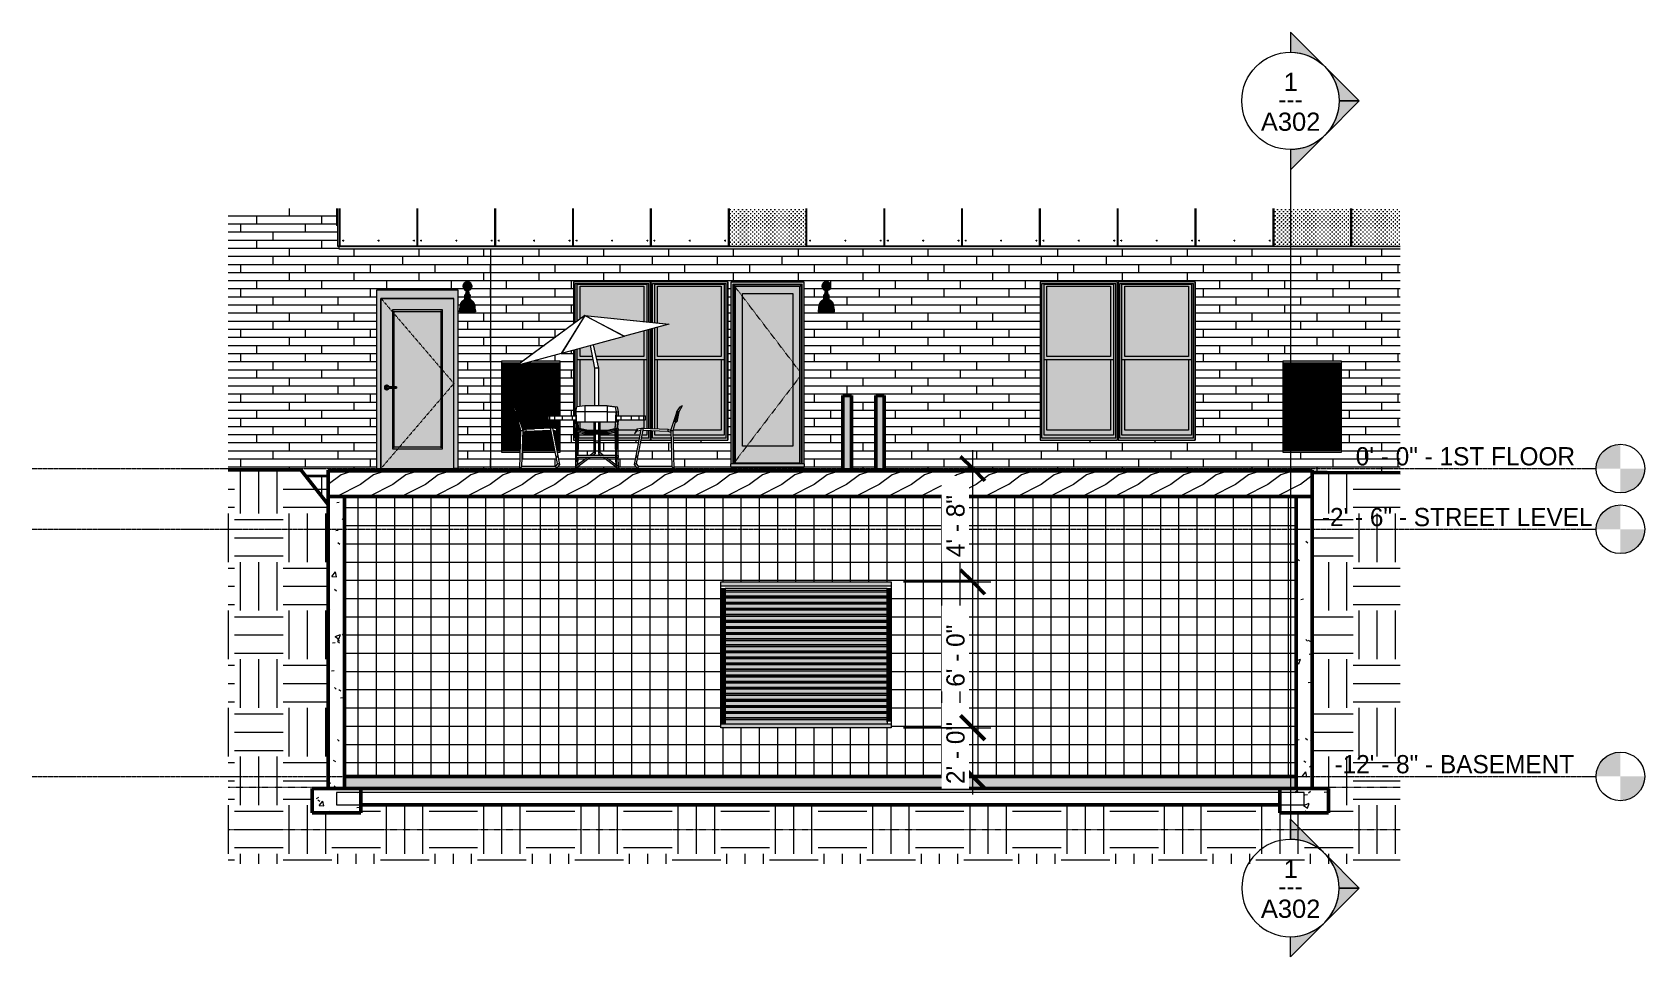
# Model space of a CAD drawing. Header units: inches. Extents: x 1750 to 8392, y -297 to 660.
# Drawn here: x 7596 to 8392, y -241 to 215 of the extents above; entities that cross this region are included whole.
import ezdxf

# ---------------------------------------------------------------- set-up
doc = ezdxf.new("R2010")
doc.units = ezdxf.units.IN
doc.header["$MEASUREMENT"] = 0
for name, pattern in [('Aligning Line 1_8_', [0.25, 0.125, -0.125]), ('Dash 1_16_', [0.125, 0.0625, -0.0625]), ('Grid Line 1_2_', [0.875, 0.5, -0.125, 0.125, -0.125])]:
    doc.linetypes.add(name, pattern=pattern)
for name, color, linetype, lineweight in [('0-2', 7, 'Continuous', 9), ('0-3', 165, 'Continuous', 5), ('0-4', 50, 'Continuous', 5), ('A-ANNO-DIMS', 211, 'Continuous', 9), ('A-ANNO-DIMS-96', 211, 'Continuous', 9), ('A-CLNG-1', 13, 'Continuous', 5), ('A-CLNG-2', 13, 'Continuous', 9), ('A-DOOR-1', 7, 'Continuous', 9), ('A-DOOR-2', 7, 'Dash 1_16_', 9), ('A-DOOR-3', 31, 'Continuous', 9), ('A-DOOR-4', 31, 'Dash 1_16_', 9), ('A-DOOR-FRAM', 31, 'Continuous', 9), ('A-DOOR-FRAM-1', 7, 'Continuous', 9), ('A-DOOR-GLAZ', 31, 'Continuous', 9), ('A-DOOR-GLAZ-1', 10, 'Continuous', 9), ('A-FLOR-1', 9, 'Continuous', 5), ('A-FLOR-2', 7, 'Continuous', 9), ('A-FLOR-3', 192, 'Continuous', 5), ('A-FLOR-5', 192, 'Continuous', 50), ('A-FLOR-LEVL', 51, 'Continuous', 9), ('A-FLOR-LEVL-1', 51, 'Grid Line 1_2_', 9), ('A-FLOR-LEVL-2', 147, 'Continuous', 9), ('A-FLOR-MCUT', 51, 'Continuous', 13), ('A-FLOR-PATT-1', 8, 'Continuous', 9), ('A-GENM', 5, 'Continuous', 9), ('A-GLAZ-1', 151, 'Continuous', 9), ('A-GLAZ-CURT', 52, 'Continuous', 9), ('A-GLAZ-CWMG', 51, 'Continuous', 9), ('A-WALL', 113, 'Continuous', 13), ('A-WALL-1', 113, 'Continuous', 9), ('A-WALL-2', 113, 'Continuous', 5), ('A-WALL-3', 113, 'Continuous', 50), ('A-WALL-PATT-1', 111, 'Continuous', 9), ('C-BLDG-PADS-3', 50, 'Continuous', 13), ('C-TOPO', 7, 'Continuous', 9), ('C-TOPO-1', 250, 'Continuous', 50), ('E-LITE-EQPM', 33, 'Continuous', 9), ('G-ANNO-SYMB', 111, 'Aligning Line 1_8_', 9), ('G-ANNO-SYMB-2', 111, 'Continuous', 9), ('G-IMPT', 8, 'Continuous', 9), ('I-FURN', 30, 'Continuous', 9), ('S-FNDN-1', 32, 'Continuous', 9), ('S-FNDN-3', 32, 'Continuous', 50)]:
    doc.layers.add(name, color=color, linetype=linetype, lineweight=lineweight)
doc.styles.add('Arial', font='arial.ttf', dxfattribs={"height": 9})
doc.styles.add('Century Gothic', font='ufonts.com_century-gothic.ttf', dxfattribs={"height": 9})
doc.dimstyles.new('OD__1_4__Tol__', dxfattribs={"dimscale": 12, "dimtxt": 9.397514, "dimasz": 1, "dimexe": 0.75, "dimexo": 0.5, "dimgap": 0.125, "dimtad": 1, "dimrnd": 0.25, "dimzin": 1, "dimdsep": 46, "dimlunit": 4, "dimtxsty": 'Century Gothic', "dimblk1": 'OBLIQUE', "dimblk2": 'OBLIQUE', "dimsah": 1, "dimcen": 0.09, "dimdle": 0.75, "dimazin": 0, "dimtfac": 1, "dimtdec": 4, "dimtix": 1, "dimtmove": 0, "dimatfit": 3, "dimfxl": 1, "dimtvp": 1, "dimtfill": 1, "dimfrac": 2, "dimtolj": 1, "dimtzin": 0, "dimarcsym": 2})
pattern_1 = [(0, (2872.12, 124.832), (24, 24), [24, -24]), (0, (2872.12, 133.832), (24, 24), [24, -24]), (0, (2872.12, 142.832), (24, 24), [24, -24]), (90, (2875.12, 145.832), (-24, 24), [24, -24]), (90, (2884.12, 145.832), (-24, 24), [24, -24]), (90, (2893.12, 145.832), (-24, 24), [24, -24])]
pattern_2 = [(50, (7982.22, 124.832), (27.5427, -2.4099), [2.88, -31.68]), (355, (7982.22, 124.832), (-5.3278, 28.8843), [2.304, -25.344]), (100.451, (7984.515, 124.63), (22.2153, 26.474), [2.448, -26.924]), (46.184, (7982.22, 132.512), (40.982, -6.3564), [4.32, -47.52]), (96.636, (7985.635, 131.982), (35.8907, 37.406), [3.671, -40.386]), (351.184, (7982.22, 132.51), (35.891, 37.406), [3.456, -38.016]), (21, (7986.06, 130.592), (22.921, -15.4607), [2.88, -31.68]), (326, (7986.06, 130.592), (9.3435, 27.8457), [2.304, -25.344]), (71.451, (7987.97, 129.303), (32.2648, 12.3844), [2.448, -26.924]), (37.5, (7982.22, 124.832), (0.46686, 12.7827), [1.267, -23.77, 1.267, -24.461, -25.44]), (37.5, (7982.22, 124.832), (0.46686, 12.7827), [-50.765, 1.267, -24.173]), (7.5, (7982.22, 124.832), (10.1016, 15.1451), [1.267, -13.402, 1.267, -23.194, -9.696]), (7.5, (7982.22, 124.832), (10.1016, 15.1451), [-39.13, 1.267, -8.429]), (327.5, (7973.657, 124.832), (20.49916, -0.86578), [1.267, -8.333, 1.267, -28.685, -39.744]), (327.5, (7973.657, 124.832), (20.49916, -0.86578), [-39.552, 1.267, -38.477]), (317.5, (7969.817, 124.832), (22.3948, 3.8443), [1.267, -11.213, 1.267, -18.624, -28.224]), (317.5, (7969.817, 124.832), (22.3948, 3.8443), [-32.371, 1.267, -26.957])]

msp = doc.modelspace()

# ---------------------------------------------------------------- texts
at = {"layer": 'A-FLOR-LEVL', "char_height": 9, "attachment_point": 1, "style": 'Century Gothic'}
for s, insert, width in [('0\' - 0" - 1ST FLOOR', (8249.5023, 10.5508), 129.987), ('-2\' - 6" - STREET LEVEL', (8232.759, -19.4492), 150.288), ('-12\' - 8" - BASEMENT', (8238.9952, -141.4492), 142.713)]:
    msp.add_mtext(s, dxfattribs=dict(at, insert=insert, width=width))
at = {"layer": 'G-ANNO-SYMB-2', "char_height": 9, "attachment_point": 1}
for s, insert, width, style in [('1', (8213.9268, 195.3517), 8.484, 'Arial'), ('A302', (8202.6827, 175.7155), 35.754, 'Arial'), ('---', (8211.2755, 186.845), 15.453, 'Century Gothic'), ('1', (8213.9268, -193.1716), 8.484, 'Arial'), ('---', (8211.2755, -201.6783), 15.453, 'Century Gothic'), ('A302', (8202.6827, -212.8079), 35.754, 'Arial')]:
    msp.add_mtext(s, dxfattribs=dict(at, insert=insert, width=width, style=style))

# ---------------------------------------------------------------- blocks, each defined once
blk = doc.blocks.new('CTR  - Topography_rvt-3-SECTION AT INTAKE AREA WELL')
at = {"layer": 'C-TOPO'}
h = blk.add_hatch(dxfattribs=at)
h.set_pattern_fill('FP_66', color=256, style=0, pattern_type=2)
h.set_pattern_definition(pattern_1)
h.paths.add_polyline_path([(2582.9, -195.13), (2636.32, -195.13), (2636.32, -170), (2624.32, -170), (2624.32, -158), (2632.32, -158), (2632.32, -17.81), (2618.71, -0.58), (2582.9, -0.67), (2582.9, -168)], flags=0)
h = blk.add_hatch(dxfattribs=at)
h.set_pattern_fill('FP_66', color=256, style=0, pattern_type=2)
h.set_pattern_definition(pattern_1)
h.paths.add_polyline_path([(3113.92, -195.13), (3161.33, -195.13), (3161.33, -2.05), (3117.92, -2.04), (3117.92, -158), (3125.92, -158), (3125.92, -170), (3113.92, -170), (3113.92, -180)], flags=0)
h = blk.add_hatch(dxfattribs=at)
h.set_pattern_fill('FP_66', color=256, style=0, pattern_type=2)
h.set_pattern_definition(pattern_1)
h.paths.add_polyline_path([(2636.32, -195.13), (3113.92, -195.13), (3113.92, -170), (3101.92, -170), (3101.92, -166.01), (2648.32, -166.01), (2648.32, -170), (2636.32, -170), (2636.32, -180)], flags=0)
at = {"layer": 'C-BLDG-PADS-3'}
for p, q in [((3113.92, -160), (2636.32, -160)), ((2636.32, -160), (2636.32, -166)), ((2636.32, -166), (3113.92, -166)), ((3113.92, -166), (3113.92, -160))]:
    blk.add_line(p, q, dxfattribs=at)
at = {"layer": 'C-TOPO'}
for p, q in [((2582.9, -0.67), (2589.61, -0.69)), ((2589.61, -0.69), (2618.71, -0.58)), ((2632.16, -17.6), (2618.71, -0.58)), ((3125.32, -2.04), (3117.92, -2.04)), ((3125.32, -2.04), (3161.33, -2.05)), ((2632.32, -17.81), (2632.16, -17.6)), ((2699.27, -166.01), (2648.32, -166.01)), ((2812.05, -166.01), (2699.27, -166.01)), ((2812.05, -166.01), (3069.93, -166.01)), ((3069.93, -166.01), (3101.92, -166.01))]:
    blk.add_line(p, q, dxfattribs=at)
at = {"layer": 'C-TOPO-1'}
for p, q in [((2589.61, -0.69), (2582.9, -0.67)), ((2618.71, -0.58), (2589.61, -0.69)), ((2632.16, -17.6), (2618.71, -0.58)), ((3117.92, -2.04), (3125.32, -2.04)), ((3125.32, -2.04), (3161.33, -2.05)), ((2632.32, -17.81), (2632.16, -17.6)), ((2648.32, -166.01), (2699.27, -166.01)), ((2699.27, -166.01), (2812.05, -166.01)), ((2812.05, -166.01), (3069.93, -166.01)), ((3069.93, -166.01), (3101.92, -166.01))]:
    blk.add_line(p, q, dxfattribs=at)
blk = doc.blocks.new('STOREFRONT DOOR B - ALUM_ STILE W_ GLASS INSET-2299182-SECTION AT INTAKE AREA WELL')
at = {"layer": 'A-DOOR-1'}
h = blk.add_hatch(color=256, dxfattribs=at)
h.paths.add_polyline_path([(2694.32, 0), (2694.32, 84), (2658.32, 84), (2658.32, 0), (2688.32, 0)], flags=0)
h.paths.add_polyline_path([(2688.32, 9.69), (2664.01, 9.72), (2664.01, 39.61), (2662.28, 39.61), (2662.2, 39.41), (2661.96, 39.13), (2661.77, 38.98), (2661.48, 38.86), (2661.18, 38.82), (2660.87, 38.86), (2660.59, 38.98), (2660.34, 39.16), (2660.16, 39.41), (2660.04, 39.69), (2660, 40), (2660.04, 40.31), (2660.16, 40.59), (2660.34, 40.84), (2660.59, 41.02), (2660.87, 41.14), (2661.18, 41.18), (2661.48, 41.14), (2661.81, 40.99), (2662.01, 40.84), (2662.2, 40.59), (2662.32, 40.39), (2664.01, 40.39), (2664.05, 78.31), (2688.64, 78.28), (2688.6, 9.69), (2688.51, 9.69)], flags=0)
h = blk.add_hatch(color=256, dxfattribs=at)
h.paths.add_polyline_path([(2664.01, 9.69), (2664.09, 9.76), (2664.05, 39.61), (2664.01, 39.61), (2664.01, 9.69)], flags=0)
h.paths.add_polyline_path([(2664.07, 40.39), (2664.09, 40.39), (2664.05, 78.28), (2664.01, 78.26), (2664.05, 40.39), (2664.06, 40.39)], flags=0)
for points in [[(2688.05, 78.24), (2688.6, 78.28), (2688.58, 78.31), (2664.05, 78.28), (2664.09, 78.24), (2687.14, 78.24)], [(2664.18, 9.76), (2688.56, 9.76), (2688.56, 78.24), (2664.09, 78.24), (2664.09, 40.39), (2664.6, 40.39), (2664.6, 77.72), (2688.05, 77.72), (2688.05, 10.28), (2664.6, 10.28), (2664.6, 39.61), (2664.09, 39.61), (2664.09, 9.76)], [(2664.8, 77.53), (2687.88, 77.55), (2688, 77.72), (2664.6, 77.72), (2664.79, 77.53)], [(2688.64, 9.69), (2688.6, 78.28), (2688.56, 78.24), (2688.6, 9.72), (2688.64, 9.69)], [(2664.6, 40), (2666, 40), (2666, 40.39), (2661.87, 40.38), (2661.89, 40), (2664.32, 40)], [(2661.92, 39.61), (2666, 39.62), (2666, 40), (2661.87, 39.96), (2661.88, 39.61)], [(2682.32, 9.69), (2688.6, 9.72), (2688.56, 9.76), (2664.05, 9.72), (2664.07, 9.69), (2673.28, 9.69)], [(2664.7, 10.28), (2688.05, 10.28), (2687.85, 10.47), (2664.77, 10.45), (2664.65, 10.28)]]:
    blk.add_hatch(color=256, dxfattribs=at).paths.add_polyline_path(points, flags=0)
h = blk.add_hatch(color=256, dxfattribs=at)
h.paths.add_polyline_path([(2664.6, 10.28), (2664.8, 10.47), (2664.76, 39.61), (2664.6, 39.61), (2664.6, 10.31)], flags=0)
h.paths.add_polyline_path([(2664.8, 40.39), (2664.77, 77.55), (2664.6, 77.67), (2664.63, 40.39), (2664.79, 40.39)], flags=0)
h = blk.add_hatch(color=256, dxfattribs=at)
h.paths.add_polyline_path([(2688.05, 10.28), (2688.05, 67.77), (2688.05, 77.72), (2687.85, 77.53), (2687.88, 10.45), (2688, 10.33)], flags=0)
h.paths.add_polyline_path([(2688, 10.37), (2688, 10.37), (2688, 10.54)], flags=0)
h = blk.add_hatch(color=256, dxfattribs=at)
h.paths.add_polyline_path([(2661.87, 39.61), (2661.83, 39.66), (2661.85, 39.62)], flags=0)
h.paths.add_polyline_path([(2661.18, 38.82), (2661.48, 38.86), (2661.77, 38.98), (2662.01, 39.16), (2662.2, 39.41), (2662.25, 39.61), (2661.8, 39.62), (2661.53, 39.62), (2661.17, 39.64), (2660.98, 39.74), (2660.94, 39.8), (2660.94, 40.2), (2661.11, 40.35), (2661.29, 40.39), (2661.62, 40.35), (2662.06, 40.39), (2662.28, 40.39), (2662.2, 40.59), (2661.98, 40.86), (2661.77, 41.02), (2661.48, 41.14), (2661.18, 41.18), (2660.87, 41.14), (2660.59, 41.02), (2660.34, 40.84), (2660.16, 40.59), (2660.04, 40.31), (2660, 39.96), (2660.04, 39.69), (2660.16, 39.41), (2660.34, 39.16), (2660.59, 38.98), (2660.87, 38.86)], flags=0)
h.paths.add_polyline_path([(2661.87, 39.8), (2661.83, 40.07), (2661.82, 39.96), (2661.84, 39.9)], flags=0)
h = blk.add_hatch(color=256, dxfattribs=at)
h.paths.add_polyline_path([(2661.5, 40), (2661.87, 39.66), (2661.84, 39.9), (2661.8, 40), (2661.59, 40)], flags=0)
h.paths.add_polyline_path([(2661.87, 39.61), (2661.49, 40), (2660.92, 39.96), (2660.98, 39.74), (2661.11, 39.65), (2661.29, 39.61), (2661.62, 39.65), (2661.8, 39.62)], flags=0)
h = blk.add_hatch(color=256, dxfattribs=at)
h.paths.add_polyline_path([(2661.02, 40), (2661.5, 40.01), (2661.8, 40.38), (2661.53, 40.38), (2661.17, 40.36), (2660.98, 40.26), (2660.93, 40.16), (2660.95, 40), (2660.98, 40)], flags=0)
h.paths.add_polyline_path([(2661.8, 40), (2661.87, 40.34), (2661.83, 40.34), (2661.5, 40), (2661.74, 40)], flags=0)
at = {"layer": 'A-DOOR-FRAM-1'}
blk.add_hatch(color=256, dxfattribs=at).paths.add_polyline_path([(2656.32, 0), (2658.32, 0), (2658.32, 84), (2694.32, 84), (2694.32, 0), (2696.32, 0), (2696.32, 88), (2656.32, 87.99), (2656.32, 7.1)], flags=0)
at = {"layer": 'A-DOOR-GLAZ-1'}
blk.add_hatch(color=256, dxfattribs=at).paths.add_polyline_path([(2682.32, 10.47), (2687.85, 10.47), (2687.85, 77.53), (2664.8, 77.53), (2664.8, 40.39), (2666, 40.38), (2666, 39.61), (2664.8, 39.61), (2664.8, 10.47), (2673.28, 10.47)], flags=0)
at = {"layer": 'A-DOOR-1'}
for p, q in [((2658.32, 84), (2658.32, 0)), ((2694.32, 84), (2658.32, 84)), ((2694.32, 0), (2694.32, 84)), ((2664.01, 78.31), (2664.01, 40.38)), ((2688.64, 78.31), (2664.01, 78.31)), ((2664.8, 40.39), (2664.8, 77.53)), ((2664.8, 77.53), (2687.85, 77.53)), ((2687.85, 77.53), (2687.85, 10.47)), ((2688.64, 9.69), (2688.64, 78.31)), ((2666, 40.39), (2661.87, 40.39)), ((2666, 40.39), (2666, 40)), ((2666, 40), (2666, 39.61)), ((2661.87, 39.61), (2666, 39.61)), ((2664.01, 39.62), (2664.01, 9.69)), ((2664.8, 10.47), (2664.8, 39.61)), ((2664.01, 9.69), (2688.64, 9.69)), ((2687.85, 10.47), (2664.8, 10.47)), ((2658.32, 0), (2694.32, 0))]:
    blk.add_line(p, q, dxfattribs=at)
at = {"layer": 'A-DOOR-1', "flags": 128}
for points in [[(2661.87, 40.39), (2661.84, 40.39), (2661.82, 40.39), (2661.8, 40.39), (2661.77, 40.39), (2661.75, 40.39), (2661.73, 40.39), (2661.7, 40.39), (2661.68, 40.39), (2661.66, 40.39), (2661.64, 40.39), (2661.62, 40.39), (2661.59, 40.39), (2661.57, 40.39), (2661.55, 40.39), (2661.53, 40.39), (2661.51, 40.39), (2661.5, 40.39), (2661.48, 40.39), (2661.46, 40.39), (2661.44, 40.39), (2661.43, 40.39), (2661.41, 40.39), (2661.4, 40.39), (2661.38, 40.39), (2661.37, 40.39), (2661.36, 40.39), (2661.35, 40.39), (2661.34, 40.39), (2661.33, 40.39), (2661.32, 40.39), (2661.31, 40.39), (2661.3, 40.39), (2661.3, 40.39), (2661.29, 40.39), (2661.29, 40.39), (2661.28, 40.39), (2661.28, 40.39), (2661.28, 40.39), (2661.28, 40.39)], [(2661.28, 39.61), (2661.28, 39.61), (2661.28, 39.61), (2661.28, 39.61), (2661.28, 39.61), (2661.29, 39.61), (2661.29, 39.61), (2661.3, 39.61), (2661.31, 39.61), (2661.31, 39.61), (2661.32, 39.61), (2661.33, 39.61), (2661.34, 39.61), (2661.35, 39.61), (2661.37, 39.61), (2661.38, 39.61), (2661.39, 39.61), (2661.41, 39.61), (2661.42, 39.61), (2661.44, 39.61), (2661.46, 39.61), (2661.47, 39.61), (2661.49, 39.61), (2661.51, 39.61), (2661.53, 39.61), (2661.55, 39.61), (2661.57, 39.61), (2661.59, 39.61), (2661.61, 39.61), (2661.63, 39.61), (2661.65, 39.61), (2661.68, 39.61), (2661.7, 39.61), (2661.72, 39.61), (2661.74, 39.61), (2661.77, 39.61), (2661.79, 39.61), (2661.81, 39.61), (2661.84, 39.61), (2661.86, 39.61), (2661.87, 39.61)]]:
    blk.add_lwpolyline(points, dxfattribs=at)
at = {"layer": 'A-DOOR-1'}
for centre, radius, start, end in [((2661.18, 40), 1.18, 19.63434, 180), ((2661.18, 40), 1.18, 180, 340.43675), ((2661.28, 40), 0.394, 150, 180), ((2661.28, 40), 0.394, 180, 210), ((2661.28, 40), 0.394, 90, 105), ((2661.28, 40), 0.394, 255, 270)]:
    blk.add_arc(centre, radius, start, end, dxfattribs=at)
for points, knots in [([(2664.09, 78.24), (2664.08, 78.24), (2664.07, 78.25), (2664.06, 78.27), (2664.05, 78.27), (2664.04, 78.28), (2664.04, 78.29), (2664.03, 78.29), (2664.02, 78.3), (2664.02, 78.3), (2664.01, 78.31), (2664.01, 78.31), (2664.01, 78.31), (2664.01, 78.31)], [-1, -1, -1, -1, -0.833333, -0.75, -0.666667, -0.625, -0.583333, -0.5, -0.416667, -0.333333, -0.25, -0.166667, 0, 0, 0, 0]), ([(2664.8, 77.53), (2664.8, 77.53), (2664.79, 77.53), (2664.78, 77.54), (2664.77, 77.55), (2664.76, 77.57), (2664.75, 77.58), (2664.74, 77.59), (2664.72, 77.6), (2664.71, 77.61), (2664.69, 77.63), (2664.67, 77.65), (2664.64, 77.68), (2664.62, 77.71), (2664.6, 77.72)], [-1, -1, -1, -1, -0.833333, -0.75, -0.666667, -0.583333, -0.541667, -0.5, -0.416667, -0.375, -0.333333, -0.25, -0.166667, 0, 0, 0, 0]), ([(2688.05, 77.72), (2688.03, 77.71), (2688.01, 77.68), (2687.97, 77.65), (2687.95, 77.63), (2687.94, 77.61), (2687.92, 77.6), (2687.91, 77.59), (2687.9, 77.58), (2687.89, 77.57), (2687.88, 77.55), (2687.87, 77.54), (2687.85, 77.53), (2687.85, 77.53), (2687.85, 77.53)], [0, 0, 0, 0, 0.166667, 0.25, 0.333333, 0.375, 0.416667, 0.5, 0.541667, 0.583333, 0.666667, 0.75, 0.833333, 1, 1, 1, 1]), ([(2688.64, 78.31), (2688.64, 78.31), (2688.64, 78.31), (2688.63, 78.31), (2688.63, 78.3), (2688.62, 78.3), (2688.62, 78.29), (2688.61, 78.28), (2688.6, 78.28), (2688.59, 78.27), (2688.59, 78.26), (2688.58, 78.25), (2688.57, 78.24), (2688.56, 78.24)], [0, 0, 0, 0, 0.166667, 0.25, 0.333333, 0.416667, 0.5, 0.583333, 0.666667, 0.708333, 0.75, 0.833333, 1, 1, 1, 1]), ([(2664.01, 9.69), (2664.01, 9.69), (2664.01, 9.69), (2664.01, 9.69), (2664.02, 9.7), (2664.02, 9.7), (2664.03, 9.71), (2664.04, 9.72), (2664.05, 9.72), (2664.05, 9.73), (2664.06, 9.74), (2664.07, 9.75), (2664.08, 9.76), (2664.09, 9.76)], [0, 0, 0, 0, 0.166667, 0.25, 0.333333, 0.416667, 0.5, 0.583333, 0.666667, 0.708333, 0.75, 0.833333, 1, 1, 1, 1]), ([(2664.6, 10.28), (2664.62, 10.29), (2664.64, 10.32), (2664.67, 10.35), (2664.69, 10.37), (2664.71, 10.38), (2664.72, 10.4), (2664.74, 10.41), (2664.75, 10.42), (2664.76, 10.43), (2664.77, 10.45), (2664.78, 10.46), (2664.79, 10.47), (2664.8, 10.47), (2664.8, 10.47)], [0, 0, 0, 0, 0.166667, 0.25, 0.333333, 0.375, 0.416667, 0.5, 0.541667, 0.583333, 0.666667, 0.75, 0.833333, 1, 1, 1, 1]), ([(2688.05, 10.28), (2688.03, 10.29), (2688.01, 10.32), (2687.97, 10.35), (2687.95, 10.37), (2687.94, 10.38), (2687.92, 10.4), (2687.91, 10.41), (2687.9, 10.42), (2687.89, 10.43), (2687.88, 10.45), (2687.87, 10.46), (2687.85, 10.47), (2687.85, 10.47), (2687.85, 10.47)], [0, 0, 0, 0, 0.166667, 0.25, 0.333333, 0.375, 0.416667, 0.5, 0.541667, 0.583333, 0.666667, 0.75, 0.833333, 1, 1, 1, 1]), ([(2688.64, 9.69), (2688.64, 9.69), (2688.64, 9.69), (2688.63, 9.69), (2688.63, 9.7), (2688.62, 9.7), (2688.62, 9.71), (2688.61, 9.72), (2688.6, 9.72), (2688.59, 9.73), (2688.59, 9.74), (2688.58, 9.75), (2688.57, 9.76), (2688.56, 9.76)], [0, 0, 0, 0, 0.166667, 0.25, 0.333333, 0.416667, 0.5, 0.583333, 0.666667, 0.708333, 0.75, 0.833333, 1, 1, 1, 1])]:
    blk.add_open_spline(points, degree=3, knots=knots, dxfattribs=at)
at = {"layer": 'A-DOOR-2'}
for p, q in [((2658.32, 84), (2694.32, 42)), ((2694.32, 42), (2658.32, 0))]:
    blk.add_line(p, q, dxfattribs=at)
at = {"layer": 'A-DOOR-FRAM-1'}
for p, q in [((2696.32, 88), (2656.32, 88)), ((2658.32, 0), (2658.32, 84)), ((2658.32, 84), (2694.32, 84)), ((2694.32, 0), (2694.32, 84)), ((2656.32, 0), (2658.32, 0)), ((2696.32, 0), (2694.32, 0))]:
    blk.add_line(p, q, dxfattribs=at)
blk = doc.blocks.new('Level - Level Head - Circle-V89-SECTION AT INTAKE AREA WELL')
at = {"layer": 'A-FLOR-LEVL'}
h = blk.add_hatch(color=256, dxfattribs=at)
edge = h.paths.add_edge_path(flags=0)
edge.add_line((3270.02, 0), (3258.02, 0))
edge.add_arc((3270.02, 0), 12, 90, 180, ccw=False)
edge.add_line((3270.02, 12), (3270.02, 0))
h = blk.add_hatch(color=256, dxfattribs=at)
edge = h.paths.add_edge_path(flags=0)
edge.add_line((3270.02, -12), (3270.02, 0))
edge.add_line((3270.02, 0), (3282.02, 0))
edge.add_arc((3270.02, 0), 12, 270, 360, ccw=False)
at = {"layer": 'A-FLOR-LEVL-2'}
blk.add_circle((3270.02, 0), 12, dxfattribs=at)
blk = doc.blocks.new('CTR - 1st Phase -Stairs _ Elevators_rvt-3-SECTION AT INTAKE AREA WELL')
at = {"layer": 'A-FLOR-1'}
blk.add_hatch(color=256, dxfattribs=at).paths.add_polyline_path([(2636.92, 120), (2636.92, 128.44), (2636.32, 128.44), (2636.32, 120)], flags=0)
at = {"layer": 'A-FLOR-2'}
for p in [(2636.32, 128.44), (2636.92, 120)]:
    blk.add_line(p, (2636.32, 120), dxfattribs=at)
at = {"layer": 'A-FLOR-LEVL-1'}
for p, q in [((2486.23, 0), (3258.02, 0)), ((2486.23, -30), (3258.02, -30)), ((2486.23, -152), (3258.02, -152))]:
    blk.add_line(p, q, dxfattribs=at)
at = {"layer": '0-2'}
blk.add_blockref('STOREFRONT DOOR B - ALUM_ STILE W_ GLASS INSET-2299182-SECTION AT INTAKE AREA WELL', (0, 0), dxfattribs=at)
at = {"layer": '0-3'}
for p in [(0, 0), (0, -30), (0, -152)]:
    blk.add_blockref('Level - Level Head - Circle-V89-SECTION AT INTAKE AREA WELL', p, dxfattribs=at)
at = {"layer": 'A-FLOR-LEVL', "char_height": 9, "attachment_point": 1, "style": 'Century Gothic'}
for s, insert, width in [('0\' - 0" - 1ST FLOOR', (3139.4, 10.55), 129.987), ('-2\' - 6" - STREET LEVEL', (3122.66, -19.45), 150.288), ('-12\' - 8" - BASEMENT', (3128.9, -141.45), 142.713)]:
    blk.add_mtext(s, dxfattribs=dict(at, insert=insert, width=width))
blk = doc.blocks.new('Perforated Panel at Magic-Pak - hvac panel - 2nd floor-2505073-SECTION AT INTAKE AREA WELL')
at = {"layer": 'A-GLAZ-1'}
h = blk.add_hatch(dxfattribs=at)
h.set_pattern_fill('FP_5', color=256, style=0, pattern_type=2)
h.set_pattern_definition([(180, (2849.124, 169.75), (-1, 1), [0.5, -1.5]), (90, (2848.874, 169.5), (1, 1), [0.5, -1.5])])
h.paths.add_polyline_path([(2835.96, 109.75), (2868.14, 109.75), (2868.14, 128.44), (2830.11, 128.44), (2830.11, 109.75)], flags=0)
for p, q in [((2830.11, 128.44), (2830.11, 109.75)), ((2868.14, 109.75), (2868.14, 128.44)), ((2830.11, 109.75), (2868.14, 109.75))]:
    blk.add_line(p, q, dxfattribs=at)
blk = doc.blocks.new('Outdoor Table01 - 02ZUTB01_dwg-2525485-SECTION AT INTAKE AREA WELL')
at = {"layer": 'G-IMPT'}
for p, q in [((2758.92, 75.5), (2725.24, 50.77)), ((2758.92, 75.5), (2725.24, 50.77)), ((2758.92, 75.5), (2725.35, 50.8)), ((2758.92, 75.5), (2747.18, 56.75)), ((2758.92, 75.5), (2747.43, 56.82)), ((2778.31, 65.24), (2758.92, 75.5)), ((2758.92, 75.5), (2800.5, 71.29)), ((2758.92, 75.5), (2800.5, 71.29)), ((2758.92, 75.5), (2800.39, 71.26)), ((2758.92, 75.5), (2778.56, 65.31)), ((2778.31, 65.24), (2747.43, 56.82)), ((2800.39, 71.26), (2778.56, 65.31)), ((2747.18, 56.75), (2725.35, 50.8)), ((2763.92, 49.5), (2761.68, 60.7)), ((2765.92, 49.5), (2763.14, 61.1)), ((2763.92, 31), (2763.92, 49.5)), ((2765.92, 49.5), (2763.92, 49.5)), ((2765.92, 31), (2765.92, 49.5)), ((2723.94, 30.5), (2722.94, 31)), ((2722.94, 31), (2724.55, 28)), ((2723.94, 30.5), (2725.55, 28)), ((2724.55, 28), (2725.42, 23)), ((2724.55, 28), (2724.92, 28)), ((2727.42, 18.83), (2724.92, 28)), ((2725.42, 28), (2724.92, 28)), ((2725.68, 27.21), (2725.42, 28)), ((2725.42, 28), (2725.55, 28)), ((2725.55, 28), (2726.42, 23)), ((2728.42, 18.83), (2725.7, 27.15)), ((2740.92, 24), (2740.92, 26)), ((2740.92, 26), (2741.74, 26)), ((2740.92, 24), (2741.74, 24)), ((2741.74, 26), (2744.14, 26)), ((2741.74, 24), (2741.74, 26)), ((2741.74, 24), (2744.14, 24)), ((2744.14, 26), (2747.95, 26)), ((2744.14, 24), (2744.14, 26)), ((2744.14, 24), (2747.95, 24)), ((2747.95, 26), (2752.92, 26)), ((2747.95, 24), (2747.95, 26)), ((2747.95, 24), (2752.92, 24)), ((2752.92, 26), (2754.42, 26)), ((2752.92, 24), (2752.92, 26)), ((2752.92, 24), (2754.42, 24)), ((2754.42, 28), (2754.92, 30.5)), ((2754.42, 28), (2754.47, 27.21)), ((2754.42, 28), (2754.92, 18.83)), ((2754.42, 28), (2754.42, 23)), ((2758.92, 28), (2754.42, 28)), ((2758.92, 31), (2754.92, 30.5)), ((2769.92, 31), (2758.92, 31)), ((2758.92, 31), (2758.92, 28)), ((2769.92, 28), (2758.92, 28)), ((2758.92, 28), (2758.92, 23)), ((2769.92, 31), (2773.92, 30.5)), ((2769.92, 31), (2770.92, 31)), ((2769.92, 31), (2769.92, 28)), ((2769.92, 28), (2774.42, 28)), ((2769.92, 28), (2769.92, 23)), ((2770.92, 31), (2774.92, 30.5)), ((2770.92, 31), (2770.92, 30.87)), ((2773.92, 30.5), (2774.42, 28)), ((2773.92, 18.83), (2774.42, 28)), ((2774.38, 27.21), (2774.42, 28)), ((2774.42, 28), (2774.42, 23)), ((2774.42, 28), (2775.42, 28)), ((2774.42, 26), (2776.92, 26)), ((2774.42, 24), (2776.92, 24)), ((2774.92, 30.5), (2775.42, 28)), ((2774.98, 19.9), (2775.21, 24)), ((2775.31, 26), (2775.38, 27.21)), ((2775.42, 28), (2775.42, 26)), ((2775.42, 24), (2775.42, 23)), ((2776.92, 26), (2781.89, 26)), ((2776.92, 24), (2776.92, 26)), ((2776.92, 24), (2781.89, 24)), ((2781.89, 26), (2785.71, 26)), ((2781.89, 24), (2781.89, 26)), ((2781.89, 24), (2785.71, 24)), ((2785.71, 26), (2788.11, 26)), ((2785.71, 24), (2785.71, 26)), ((2785.71, 24), (2788.11, 24)), ((2788.11, 26), (2788.92, 26)), ((2788.11, 24), (2788.11, 26)), ((2788.11, 24), (2788.92, 24)), ((2788.92, 24), (2788.92, 26)), ((2801.42, 18.83), (2804.15, 27.15)), ((2804.92, 28), (2802.42, 18.83)), ((2804.29, 28), (2803.42, 23)), ((2804.17, 27.21), (2804.42, 28)), ((2804.29, 28), (2805.91, 30.5)), ((2804.42, 28), (2804.29, 28)), ((2804.42, 28), (2804.92, 28)), ((2805.29, 28), (2804.42, 23)), ((2805.29, 28), (2804.92, 28)), ((2806.91, 31), (2805.29, 28)), ((2806.91, 31), (2805.91, 30.5)), ((2725.42, 23), (2726.29, 23)), ((2726.36, 23), (2726.42, 23)), ((2726.92, 0), (2727.42, 18.83)), ((2727.42, 18.83), (2728.42, 18.83)), ((2727.92, 1), (2728.42, 18.83)), ((2728.4, 17.98), (2729.92, 18.48)), ((2729.92, 19.48), (2728.42, 18.83)), ((2742.92, 20), (2729.92, 19.48)), ((2729.92, 18.48), (2729.92, 19.48)), ((2729.92, 18.48), (2742.13, 18.97)), ((2742.92, 20), (2741.92, 20)), ((2745.42, 2.5), (2741.92, 20)), ((2742.92, 20), (2746.42, 2)), ((2745.05, 19.59), (2742.92, 20)), ((2743.13, 18.96), (2745.05, 18.59)), ((2745.84, 18.07), (2745.05, 19.59)), ((2745.05, 18.59), (2745.05, 19.59)), ((2745.05, 18.59), (2746.34, 17.07)), ((2746.34, 17.07), (2745.84, 18.07)), ((2754.42, 23), (2758.92, 23)), ((2754.42, 20), (2754.42, 19.48)), ((2754.42, 20), (2758.92, 19)), ((2754.42, 2.5), (2754.42, 19.48)), ((2754.42, 6.5), (2754.42, 19.48)), ((2754.42, 19.48), (2754.92, 18.83)), ((2754.42, 19.48), (2758.92, 18.48)), ((2754.92, 18.83), (2754.42, 0)), ((2754.92, 18.83), (2754.42, 1)), ((2754.48, 19.4), (2754.92, 18.07)), ((2754.7, 23), (2754.92, 18.83)), ((2754.92, 18.83), (2758.92, 17.83)), ((2754.92, 18.07), (2758.92, 17.07)), ((2755.42, 19.78), (2755.42, 20)), ((2759.92, 19), (2755.42, 20)), ((2755.42, 6.5), (2755.42, 17.94)), ((2755.42, 6.5), (2755.42, 17.94)), ((2755.58, 6.5), (2755.9, 17.82)), ((2755.58, 6.5), (2755.9, 17.82)), ((2755.6, 6.5), (2755.9, 17.82)), ((2755.87, 19.9), (2755.7, 23)), ((2755.87, 19.9), (2755.7, 23)), ((2758.92, 23), (2769.92, 23)), ((2758.92, 19), (2769.92, 19)), ((2758.92, 19), (2758.92, 18.48)), ((2758.92, 18.48), (2758.92, 17.83)), ((2758.92, 18.48), (2769.92, 18.48)), ((2758.92, 17.83), (2769.92, 17.83)), ((2758.92, 17.83), (2758.92, 17.07)), ((2758.92, 17.07), (2769.92, 17.07)), ((2763.51, 19), (2763.51, 23)), ((2763.51, 8), (2763.51, 17.07)), ((2764.22, 19), (2764.22, 23)), ((2764.22, 7.5), (2764.22, 17.07)), ((2765.63, 23), (2765.63, 19)), ((2765.63, 17.07), (2765.63, 7.5)), ((2766.34, 23), (2766.34, 19)), ((2766.34, 17.07), (2766.34, 8)), ((2769.92, 23), (2774.42, 23)), ((2769.92, 19), (2774.42, 20)), ((2769.92, 18.48), (2774.42, 19.48)), ((2769.92, 18.48), (2769.92, 19)), ((2769.92, 17.83), (2773.92, 18.83)), ((2769.92, 17.83), (2769.92, 18.48)), ((2769.92, 17.07), (2773.92, 18.07)), ((2769.92, 17.83), (2769.92, 17.07)), ((2770.92, 17.07), (2769.92, 17.07)), ((2774.92, 18.07), (2770.92, 17.07)), ((2770.92, 17.32), (2770.92, 17.07)), ((2773.92, 18.83), (2774.15, 23)), ((2774.42, 19.48), (2773.92, 18.83)), ((2773.92, 18.07), (2774.36, 19.4)), ((2774.42, 0), (2773.92, 18.83)), ((2774.42, 1), (2773.92, 18.83)), ((2775.42, 19.59), (2774.34, 19.35)), ((2775.42, 23), (2774.42, 23)), ((2774.42, 20), (2774.42, 19.48)), ((2775.42, 20), (2774.42, 19.78)), ((2774.42, 19.48), (2774.42, 6.5)), ((2774.42, 2.5), (2774.42, 19.48)), ((2775.42, 19.59), (2774.92, 18.07)), ((2774.94, 18.13), (2775.27, 6.49)), ((2774.94, 18.13), (2775.27, 6.49)), ((2774.94, 18.12), (2775.25, 6.49)), ((2775.15, 23), (2774.98, 19.9)), ((2775.42, 19.48), (2775.36, 19.4)), ((2775.42, 19.59), (2775.42, 20)), ((2775.42, 6.5), (2775.42, 19.59)), ((2775.42, 2), (2775.42, 19.59)), ((2775.42, 19.59), (2775.42, 19.48)), ((2783.42, 2), (2786.92, 20)), ((2784.79, 18.59), (2783.51, 17.07)), ((2784.01, 18.07), (2783.51, 17.07)), ((2784.79, 19.59), (2784.01, 18.07)), ((2784.42, 2.5), (2787.92, 20)), ((2784.79, 19.59), (2786.92, 20)), ((2784.79, 19.59), (2784.79, 18.59)), ((2784.79, 18.59), (2786.72, 18.96)), ((2786.92, 20), (2787.92, 20)), ((2786.92, 20), (2799.92, 19.48)), ((2787.72, 18.97), (2799.92, 18.48)), ((2799.92, 19.48), (2801.42, 18.83)), ((2799.92, 19.48), (2799.92, 18.48)), ((2799.92, 18.48), (2801.45, 17.98)), ((2801.42, 18.83), (2801.92, 1)), ((2801.42, 18.83), (2802.42, 18.83)), ((2802.42, 18.83), (2802.92, 0)), ((2803.42, 23), (2803.48, 23)), ((2803.56, 23), (2804.42, 23)), ((2763.51, 8), (2761.54, 6.5)), ((2763.51, 8), (2764.22, 7.5)), ((2765.63, 13.5), (2764.22, 13.5)), ((2765.63, 7.5), (2766.34, 8)), ((2766.34, 8), (2768.31, 6.5)), ((2727.92, 1), (2726.92, 0)), ((2744.42, 1), (2727.92, 1)), ((2745.42, 2.5), (2744.42, 1)), ((2744.42, 1), (2744.92, 0)), ((2746.42, 2), (2744.92, 0)), ((2745.42, 5.5), (2745.42, 6.5)), ((2746.42, 2), (2745.42, 2.5)), ((2761.58, 5.5), (2754.32, 0)), ((2754.43, 1.08), (2754.32, 1)), ((2754.32, 1), (2754.32, 0)), ((2754.58, 6.5), (2754.42, 6.5)), ((2754.42, 6.5), (2754.42, 5.5)), ((2754.55, 5.5), (2754.42, 5.5)), ((2754.42, 2), (2754.42, 5.5)), ((2754.42, 1), (2754.42, 2.5)), ((2754.42, 2.5), (2754.42, 2)), ((2754.42, 1), (2754.42, 2)), ((2754.42, 0), (2754.42, 1)), ((2760.23, 5.5), (2754.45, 1.1)), ((2774.28, 5.5), (2754.57, 5.5)), ((2774.25, 6.5), (2754.6, 6.5)), ((2755.42, 2), (2755.42, 5.5)), ((2755.42, 2.5), (2755.42, 5.5)), ((2755.42, 2.5), (2755.42, 1.84)), ((2755.42, 2), (2755.42, 2.5)), ((2755.42, 2), (2755.42, 1.84)), ((2755.42, 0), (2755.45, 0.86)), ((2755.42, 0.84), (2755.42, 0)), ((2755.42, 0.84), (2755.42, 0)), ((2755.42, 0.84), (2755.42, 0)), ((2755.45, 1.86), (2755.55, 5.5)), ((2755.45, 1.86), (2755.55, 5.5)), ((2755.47, 1.88), (2755.57, 5.5)), ((2764.22, 7.5), (2762.9, 6.5)), ((2765.63, 7.5), (2766.95, 6.5)), ((2768.27, 5.5), (2774.4, 0.86)), ((2769.62, 5.5), (2774.37, 1.88)), ((2774.42, 6.5), (2774.27, 6.5)), ((2774.42, 5.5), (2774.3, 5.5)), ((2774.4, 1.86), (2775.53, 1)), ((2774.42, 6.5), (2774.42, 5.5)), ((2774.42, 6.5), (2775.42, 6.5)), ((2774.42, 5.5), (2774.42, 2)), ((2774.42, 5.5), (2775.42, 5.5)), ((2774.42, 2.5), (2774.42, 1)), ((2774.42, 2), (2774.42, 2.5)), ((2774.42, 2), (2774.42, 1)), ((2774.42, 1), (2774.42, 0)), ((2774.42, 0.84), (2775.53, 0)), ((2775.28, 5.5), (2775.39, 1.1)), ((2775.3, 5.5), (2775.42, 1.08)), ((2775.3, 5.5), (2775.42, 1.08)), ((2775.42, 6.5), (2775.42, 5.5)), ((2775.42, 2.5), (2775.42, 5.5)), ((2775.42, 1.08), (2775.42, 2.5)), ((2775.42, 2.5), (2775.42, 2)), ((2775.42, 1.08), (2775.42, 2)), ((2775.42, 0.08), (2775.42, 0)), ((2775.42, 0), (2775.42, 0.08)), ((2775.42, 0), (2775.42, 0.08)), ((2775.42, 0.08), (2775.42, 0)), ((2775.53, 1), (2775.53, 0)), ((2784.42, 2.5), (2783.42, 2)), ((2784.92, 0), (2783.42, 2)), ((2784.42, 6.5), (2784.42, 5.5)), ((2785.42, 1), (2784.42, 2.5)), ((2785.42, 1), (2784.92, 0)), ((2801.92, 1), (2785.42, 1)), ((2802.92, 0), (2801.92, 1)), ((2744.92, 0), (2726.92, 0)), ((2802.92, 0), (2784.92, 0))]:
    blk.add_line(p, q, dxfattribs=at)
blk = doc.blocks.new('Outdoor Table01 - Outdoor Table01-1294297-SECTION AT INTAKE AREA WELL')
blk.add_blockref('Outdoor Table01 - 02ZUTB01_dwg-2525485-SECTION AT INTAKE AREA WELL', (0, 0))
blk = doc.blocks.new('Window-Double_Hung-Andersen-400_Series-Tilt_Wash - 1st Floor-2636178-SECTION AT INTAKE AREA WELL')
at = {"layer": 'A-GLAZ-1'}
h = blk.add_hatch(color=256, dxfattribs=at)
h.paths.add_polyline_path([(2783.42, 13.94), (2785.74, 13.94), (2786.23, 16.44), (2774.99, 16.44), (2775.06, 13.94), (2781.73, 13.94)], flags=0)
h.paths.add_polyline_path([(2753.31, 13.94), (2754.79, 13.94), (2754.9, 18.13), (2754.42, 19.59), (2754.42, 20), (2755.19, 19.83), (2755.19, 23), (2754.42, 23), (2754.42, 24), (2753.31, 24), (2753.31, 14.69)], flags=0)
h.paths.add_polyline_path([(2763.51, 13.94), (2763.51, 16.44), (2755.86, 16.44), (2755.79, 13.94), (2755.92, 13.94)], flags=0)
h.paths.add_polyline_path([(2755.42, 13.94), (2755.79, 13.94), (2755.86, 16.44), (2755.19, 16.44), (2755.15, 18.01), (2754.92, 18.07), (2754.9, 18.06), (2754.79, 13.94), (2755.19, 13.94)], flags=0)
h.paths.add_polyline_path([(2766.34, 13.94), (2774.05, 13.94), (2773.99, 16.44), (2766.34, 16.44), (2766.34, 14.84)], flags=0)
h.paths.add_polyline_path([(2774.92, 13.94), (2775.05, 13.94), (2774.99, 16.44), (2773.99, 16.44), (2774.06, 13.94), (2774.42, 13.94)], flags=0)
h.paths.add_polyline_path([(2786.71, 13.94), (2791.34, 13.94), (2791.34, 18.82), (2789.46, 18.9), (2789.46, 16.44), (2787.21, 16.44), (2786.86, 14.68)], flags=0)
h.paths.add_polyline_path([(2791.34, 19.82), (2791.34, 68.79), (2789.46, 68.28), (2789.46, 19.9), (2790.77, 19.85)], flags=0)
h.paths.add_polyline_path([(2753.73, 26), (2754.42, 26), (2754.42, 28), (2754.92, 30.5), (2755.19, 30.53), (2755.19, 58.93), (2753.31, 58.42), (2753.31, 26)], flags=0)
h.paths.add_polyline_path([(2753.31, 66.38), (2755.19, 69.42), (2755.19, 69.53), (2753.31, 66.54)], flags=0)
h.paths.add_polyline_path([(2753.31, 71.37), (2755.19, 72.75), (2755.19, 91), (2789.46, 91), (2789.46, 72.38), (2791.34, 72.19), (2791.34, 92.25), (2753.31, 92.25), (2753.31, 75.5)], flags=0)
h = blk.add_hatch(color=256, dxfattribs=at)
h.paths.add_polyline_path([(2781.73, 53.75), (2789.46, 53.75), (2789.46, 68.28), (2788.02, 67.89), (2788.02, 55.25), (2764.54, 55.25), (2764.9, 53.75), (2765.92, 53.75)], flags=0)
h.paths.add_polyline_path([(2755.19, 53.75), (2763.07, 53.75), (2762.77, 55.25), (2756.62, 55.25), (2756.62, 59.33), (2755.19, 58.93), (2755.19, 53.77)], flags=0)
h.paths.add_polyline_path([(2755.19, 69.42), (2756.62, 71.83), (2755.19, 69.53)], flags=0)
h.paths.add_polyline_path([(2789.46, 72.38), (2789.46, 91), (2755.19, 90.99), (2755.19, 72.75), (2756.62, 73.81), (2756.62, 90), (2788.02, 90), (2788.02, 72.53), (2788.93, 72.43)], flags=0)
h = blk.add_hatch(color=256, dxfattribs=at)
h.paths.add_polyline_path([(2756.62, 55.25), (2762.77, 55.25), (2761.68, 60.7), (2756.62, 59.33), (2756.62, 57.66)], flags=0)
h.paths.add_polyline_path([(2788.02, 55.25), (2788.02, 67.89), (2778.56, 65.31), (2763.66, 72.99), (2778.31, 65.24), (2763.14, 61.1), (2764.54, 55.25), (2781.73, 55.25)], flags=0)
h.paths.add_polyline_path([(2788.02, 72.53), (2788.02, 90), (2756.62, 90), (2756.62, 73.81), (2758.92, 75.5), (2778.31, 73.52)], flags=0)
h = blk.add_hatch(color=256, dxfattribs=at)
h.paths.add_polyline_path([(2774.42, 16.44), (2774.99, 16.44), (2774.92, 18.07), (2773.95, 17.82), (2773.99, 16.44)], flags=0)
h.paths.add_polyline_path([(2788.51, 16.44), (2789.46, 16.47), (2789.46, 18.9), (2787.72, 18.97), (2787.21, 16.44), (2787.92, 16.44)], flags=0)
h.paths.add_polyline_path([(2773.99, 16.44), (2773.92, 17.82), (2770.92, 17.07), (2766.34, 17.07), (2766.34, 16.44), (2773.92, 16.44)], flags=0)
h.paths.add_polyline_path([(2775.42, 16.44), (2786.23, 16.44), (2786.72, 18.96), (2784.79, 18.59), (2783.58, 17.21), (2784.49, 19), (2775.23, 19), (2774.95, 18.07), (2774.99, 16.44)], flags=0)
h.paths.add_polyline_path([(2755.19, 16.44), (2755.86, 16.44), (2755.87, 17.83), (2755.19, 17.97), (2755.19, 16.94)], flags=0)
h.paths.add_polyline_path([(2763.51, 16.44), (2763.51, 17.07), (2758.92, 17.07), (2755.9, 17.82), (2755.86, 16.44), (2755.92, 16.44)], flags=0)
h.paths.add_polyline_path([(2756.62, 19.73), (2756.62, 23), (2755.19, 23), (2755.19, 19.83), (2755.42, 19.78), (2755.42, 20), (2756.58, 19.74)], flags=0)
h.paths.add_polyline_path([(2789.46, 19.9), (2789.46, 53.75), (2788.02, 53.75), (2788.02, 26), (2788.92, 26), (2788.92, 24), (2788.02, 24), (2788.02, 19.96), (2788.07, 19.95)], flags=0)
h.paths.add_polyline_path([(2755.19, 30.53), (2756.62, 30.71), (2756.62, 53.75), (2755.19, 53.75), (2755.19, 31)], flags=0)
h = blk.add_hatch(color=256, dxfattribs=at)
h.paths.add_polyline_path([(2775.42, 23), (2766.34, 23), (2766.34, 19), (2769.92, 19), (2774.42, 20), (2774.42, 19.78), (2775.42, 20), (2775.42, 20.31)], flags=0)
h.paths.add_polyline_path([(2781.73, 19), (2784.49, 19), (2784.79, 19.59), (2786.92, 20), (2788.02, 20), (2788.02, 24), (2775.42, 24), (2775.42, 19.48), (2775.36, 19.4), (2775.23, 19), (2776.87, 19)], flags=0)
h.paths.add_polyline_path([(2763.51, 19), (2763.51, 23), (2756.62, 23), (2756.62, 19.73), (2759.92, 19)], flags=0)
h.paths.add_polyline_path([(2781.89, 26), (2788.02, 26), (2788.02, 53.75), (2764.9, 53.75), (2765.92, 49.5), (2765.92, 31), (2769.92, 31), (2769.92, 31), (2770.92, 31), (2774.92, 30.5), (2775.42, 28), (2775.42, 26), (2781.73, 26)], flags=0)
h.paths.add_polyline_path([(2756.62, 30.71), (2758.92, 31), (2763.92, 31), (2763.92, 49.5), (2763.07, 53.75), (2756.62, 53.75), (2756.62, 31)], flags=0)
for p, q in [((2791.34, 92.25), (2753.31, 92.25)), ((2753.31, 92.25), (2753.31, 71.37)), ((2753.31, 92.25), (2753.31, 71.37)), ((2791.34, 92.25), (2753.31, 92.25)), ((2754.12, 91.31), (2790.52, 91.31)), ((2754.12, 71.97), (2754.12, 91.31)), ((2755.19, 72.75), (2755.19, 91)), ((2755.19, 91), (2789.46, 91)), ((2756.62, 73.81), (2756.62, 90)), ((2756.62, 90), (2788.02, 90)), ((2788.02, 90), (2788.02, 72.53)), ((2789.46, 91), (2789.46, 72.38)), ((2790.52, 72.27), (2790.52, 91.31)), ((2791.34, 72.19), (2791.34, 92.25)), ((2791.34, 92.25), (2791.34, 72.19)), ((2756.62, 71.76), (2756.62, 71.83)), ((2753.31, 66.54), (2753.31, 66.38)), ((2753.31, 66.54), (2753.31, 66.38)), ((2754.12, 67.7), (2754.12, 67.84)), ((2755.19, 69.42), (2755.19, 69.53)), ((2788.02, 67.89), (2788.02, 55.25)), ((2789.46, 68.28), (2789.46, 19.9)), ((2790.52, 19.86), (2790.52, 68.57)), ((2791.34, 19.82), (2791.34, 68.79)), ((2791.34, 68.79), (2791.34, 19.82)), ((2753.31, 58.42), (2753.31, 26)), ((2753.31, 58.42), (2753.31, 26)), ((2754.12, 26), (2754.12, 58.64)), ((2755.19, 30.53), (2755.19, 58.93)), ((2756.62, 55.25), (2756.62, 59.33)), ((2755.19, 53.75), (2763.07, 53.75)), ((2762.77, 55.25), (2756.62, 55.25)), ((2756.62, 30.71), (2756.62, 53.75)), ((2788.02, 55.25), (2764.54, 55.25)), ((2764.9, 53.75), (2789.46, 53.75)), ((2788.02, 53.75), (2788.02, 26)), ((2753.31, 24), (2753.31, 13.94)), ((2753.31, 24), (2753.31, 13.94)), ((2754.12, 14.97), (2754.12, 24)), ((2788.02, 24), (2788.02, 19.96)), ((2755.19, 19.83), (2755.19, 23)), ((2755.19, 16.44), (2755.19, 18)), ((2763.51, 16.44), (2755.19, 16.44)), ((2756.62, 19.73), (2756.62, 23)), ((2786.23, 16.44), (2766.34, 16.44)), ((2784.49, 19), (2775.23, 19)), ((2789.46, 16.44), (2787.21, 16.44)), ((2789.46, 18.9), (2789.46, 16.44)), ((2790.52, 14.97), (2790.52, 18.86)), ((2791.34, 13.94), (2791.34, 18.82)), ((2791.34, 18.82), (2791.34, 13.94)), ((2753.31, 13.94), (2763.51, 13.94)), ((2753.31, 13.94), (2763.51, 13.94)), ((2763.51, 14.97), (2754.12, 14.97)), ((2785.95, 14.97), (2766.34, 14.97)), ((2766.34, 13.94), (2785.74, 13.94)), ((2766.34, 13.94), (2785.74, 13.94)), ((2786.71, 13.94), (2791.34, 13.94)), ((2786.71, 13.94), (2791.34, 13.94)), ((2790.52, 14.97), (2786.92, 14.97))]:
    blk.add_line(p, q, dxfattribs=at)
blk = doc.blocks.new('Window-Double_Hung-Andersen-400_Series-Tilt_Wash - 1st Floor-V81-SECTION AT INTAKE AREA WELL')
at = {"layer": 'A-GLAZ-1'}
h = blk.add_hatch(color=256, dxfattribs=at)
h.paths.add_polyline_path([(3023.99, 13.94), (3060.14, 13.94), (3060.14, 92.25), (3022.11, 92.25), (3022.11, 13.94)], flags=0)
h.paths.add_polyline_path([(3023.99, 16.44), (3023.99, 91), (3058.26, 91), (3058.26, 16.44), (3025.76, 16.44)], flags=0)
h = blk.add_hatch(color=256, dxfattribs=at)
h.paths.add_polyline_path([(3052.87, 53.75), (3058.26, 53.75), (3058.26, 91), (3023.99, 90.99), (3023.99, 53.75), (3034.79, 53.75)], flags=0)
h.paths.add_polyline_path([(3052.87, 55.25), (3025.42, 55.25), (3025.42, 90), (3056.82, 90), (3056.82, 55.25)], flags=0)
for points in [[(3025.76, 55.25), (3056.82, 55.25), (3056.82, 90), (3025.42, 90), (3025.42, 55.25)], [(3058.26, 16.44), (3058.26, 53.75), (3056.82, 53.75), (3056.82, 19), (3025.42, 19), (3025.42, 53.75), (3023.99, 53.75), (3023.99, 16.44), (3052.87, 16.44)], [(3040.22, 19), (3056.82, 19), (3056.82, 53.75), (3025.42, 53.75), (3025.42, 19), (3034.79, 19)]]:
    blk.add_hatch(color=256, dxfattribs=at).paths.add_polyline_path(points, flags=0)
for p, q in [((3060.14, 92.25), (3022.11, 92.25)), ((3022.11, 92.25), (3022.11, 13.94)), ((3022.11, 92.25), (3022.11, 13.94)), ((3060.14, 92.25), (3022.11, 92.25)), ((3022.92, 91.31), (3059.32, 91.31)), ((3022.92, 14.97), (3022.92, 91.31)), ((3023.99, 16.44), (3023.99, 91)), ((3023.99, 91), (3058.26, 91)), ((3025.42, 55.25), (3025.42, 90)), ((3025.42, 90), (3056.82, 90)), ((3056.82, 90), (3056.82, 55.25)), ((3058.26, 91), (3058.26, 16.44)), ((3059.32, 14.97), (3059.32, 91.31)), ((3060.14, 13.94), (3060.14, 92.25)), ((3060.14, 92.25), (3060.14, 13.94)), ((3023.99, 53.75), (3058.26, 53.75)), ((3056.82, 55.25), (3025.42, 55.25)), ((3025.42, 19), (3025.42, 53.75)), ((3056.82, 53.75), (3056.82, 19)), ((3058.26, 16.44), (3023.99, 16.44)), ((3056.82, 19), (3025.42, 19)), ((3022.11, 13.94), (3060.14, 13.94)), ((3022.11, 13.94), (3060.14, 13.94)), ((3059.32, 14.97), (3022.92, 14.97))]:
    blk.add_line(p, q, dxfattribs=at)
blk = doc.blocks.new('Perforated Panel at Magic-Pak - hvac panel - 2nd floor-V82-SECTION AT INTAKE AREA WELL')
at = {"layer": 'A-GLAZ-1'}
h = blk.add_hatch(dxfattribs=at)
h.set_pattern_fill('FP_67', color=256, style=0, pattern_type=2)
h.set_pattern_definition([(180, (3156.324, 169.75), (-1, 1), [0.5, -1.5]), (90, (3156.074, 169.5), (1, 1), [0.5, -1.5])])
h.paths.add_polyline_path([(3161.33, 109.75), (3161.33, 128.44), (3137.31, 128.44), (3137.31, 109.75)], flags=0)
for p, q in [((3137.31, 128.44), (3137.31, 109.75)), ((3137.31, 109.75), (3161.33, 109.75))]:
    blk.add_line(p, q, dxfattribs=at)
blk = doc.blocks.new('Door-Inswing-Andersen-400_Series-Single - 3_ 0-1_8_ x custom height - _1st _ 2nd floor-2652208-SECTION AT INTAKE AREA WELL')
at = {"layer": 'A-DOOR-FRAM'}
for points in [[(2832.09, 2.37), (2832.13, 90.97), (2866.15, 90.97), (2866.15, 2.37), (2867.19, 2.37), (2867.19, 92), (2831.06, 92), (2831.08, 2.37), (2831.81, 2.37)], [(2865.7, 90.62), (2865.81, 90.62), (2866.15, 90.97), (2832.09, 90.97), (2832.44, 90.62), (2865.12, 90.62)], [(2832.4, 2.37), (2832.44, 2.37), (2832.44, 90.62), (2832.09, 90.97), (2832.09, 2.37)], [(2865.12, 89.94), (2865.81, 90.62), (2832.44, 90.62), (2833.12, 89.94), (2861.65, 89.94)], [(2832.55, 2.37), (2833.12, 2.37), (2833.12, 89.94), (2832.44, 90.62), (2832.44, 2.37)], [(2865.12, 2.37), (2865.81, 2.37), (2865.81, 90.62), (2865.12, 89.94), (2865.12, 2.67)], [(2866.15, 2.37), (2866.15, 90.97), (2865.81, 90.62), (2865.81, 2.37)], [(2865.7, 0.5), (2867.19, 0.5), (2867.16, 2.37), (2831.06, 2.37), (2831.06, 0.5), (2861.56, 0.5)], [(2838.63, 2.37), (2865.12, 2.37), (2865.12, 2.67), (2833.12, 2.67), (2833.12, 2.37), (2836.69, 2.37)]]:
    blk.add_hatch(color=256, dxfattribs=at).paths.add_polyline_path(points, flags=0)
h = blk.add_hatch(color=256, dxfattribs=at)
h.paths.add_polyline_path([(2861.56, 2.67), (2865.12, 2.67), (2865.12, 89.94), (2833.12, 89.94), (2833.12, 2.67), (2861.13, 2.67)], flags=0)
h.paths.add_polyline_path([(2861.56, 11), (2836.69, 11), (2836.69, 86.37), (2861.56, 86.37), (2861.56, 47.55)], flags=0)
at = {"layer": 'A-DOOR-GLAZ'}
blk.add_hatch(color=256, dxfattribs=at).paths.add_polyline_path([(2836.69, 11), (2861.56, 11), (2861.56, 86.37), (2836.69, 86.37), (2836.69, 47.55)], flags=0)
at = {"layer": 'A-DOOR-4'}
for p, q in [((2865.12, 47.74), (2833.12, 89.67)), ((2865.12, 45.45), (2833.12, 3.52))]:
    blk.add_line(p, q, dxfattribs=at)
at = {"layer": 'A-DOOR-FRAM'}
for p, q in [((2867.19, 92), (2831.06, 92)), ((2831.06, 92), (2831.06, 2.37)), ((2867.19, 92), (2831.06, 92)), ((2831.06, 92), (2831.06, 2.37)), ((2832.09, 2.37), (2832.09, 90.97)), ((2832.09, 90.97), (2866.15, 90.97)), ((2832.09, 2.37), (2832.09, 90.97)), ((2832.09, 90.97), (2866.15, 90.97)), ((2832.09, 90.97), (2832.44, 90.62)), ((2832.44, 90.62), (2833.12, 89.94)), ((2865.81, 90.62), (2832.44, 90.62)), ((2832.44, 90.62), (2832.44, 2.37)), ((2865.12, 89.94), (2833.12, 89.94)), ((2833.12, 89.94), (2833.12, 2.37)), ((2865.81, 90.62), (2865.12, 89.94)), ((2865.12, 2.37), (2865.12, 89.94)), ((2866.15, 90.97), (2865.81, 90.62)), ((2865.81, 2.37), (2865.81, 90.62)), ((2866.15, 2.37), (2866.15, 90.97)), ((2866.15, 2.37), (2866.15, 90.97)), ((2867.19, 2.37), (2867.19, 92)), ((2867.19, 2.37), (2867.19, 92)), ((2836.69, 86.37), (2861.56, 86.37)), ((2836.69, 11), (2836.69, 86.37)), ((2861.56, 86.37), (2861.56, 11)), ((2861.56, 11), (2836.69, 11)), ((2831.06, 0.5), (2831.06, 2.37)), ((2867.19, 2.37), (2831.06, 2.37)), ((2831.06, 0.5), (2831.06, 0.67)), ((2867.19, 0.67), (2831.06, 0.67)), ((2867.19, 0.5), (2831.06, 0.5)), ((2867.19, 0.5), (2831.06, 0.5)), ((2865.12, 2.67), (2833.12, 2.67)), ((2833.12, 2.67), (2865.12, 2.67)), ((2867.19, 2.37), (2867.19, 0.5)), ((2867.19, 0.67), (2867.19, 0.5))]:
    blk.add_line(p, q, dxfattribs=at)
blk = doc.blocks.new('VISA-OW2400-02-SASS - OW2400-L30K-MVOLT-2031435-SECTION AT INTAKE AREA WELL')
at = {"layer": 'E-LITE-EQPM'}
h = blk.add_hatch(color=256, dxfattribs=at)
h.paths.add_polyline_path([(2700.91, 90.79), (2701.01, 90.71), (2701.08, 90.77), (2700.91, 90.79)], flags=0)
h.paths.add_polyline_path([(2700.42, 87.83), (2700.64, 89.22), (2700.28, 89.55), (2700.24, 89.68), (2700.22, 89.69), (2700.18, 90.05), (2700.27, 90.32), (2700.28, 90.38), (2700.29, 90.44), (2700.59, 90.73), (2700.69, 90.75), (2700.86, 90.85), (2700.87, 90.79), (2700.91, 90.79), (2700.95, 90.87), (2701.02, 90.79), (2701.1, 90.85), (2701.34, 90.71), (2701.26, 90.83), (2701.42, 90.75), (2701.56, 90.65), (2701.72, 90.46), (2701.83, 90.19), (2701.84, 90), (2701.76, 89.66), (2701.72, 89.63), (2701.63, 89.41), (2701.55, 89.35), (2701.38, 89.22), (2701.6, 87.83), (2702.14, 88.05), (2702.65, 88.48), (2702.96, 88.88), (2703.18, 89.42), (2703.26, 90), (2703.18, 90.58), (2702.96, 91.13), (2702.6, 91.59), (2702.14, 91.95), (2701.59, 92.17), (2701.01, 92.25), (2700.39, 92.16), (2699.89, 91.95), (2699.42, 91.59), (2699.06, 91.13), (2698.84, 90.58), (2698.76, 90), (2698.84, 89.42), (2699.06, 88.88), (2699.42, 88.41), (2700.02, 87.99), (2700.39, 87.84)], flags=0)
for points in [[(2700.11, 85.93), (2701.01, 85.93), (2701.01, 89.22), (2700.64, 89.22), (2700.14, 86.11)], [(2701.1, 89.22), (2701.42, 89.26), (2701.7, 89.53), (2701.73, 89.67), (2701.78, 89.67), (2701.84, 89.82), (2701.84, 90), (2701.83, 90.19), (2701.72, 90.46), (2701.56, 90.65), (2701.34, 90.8), (2701.26, 90.81), (2701.26, 90.75), (2701.05, 90.84), (2701.01, 90.77), (2701.1, 90.77), (2701.01, 90.67), (2701.01, 89.22), (2701.09, 89.22)], [(2701.1, 85.93), (2701.91, 85.93), (2701.34, 89.22), (2701.01, 89.22), (2701.01, 85.93)], [(2698.02, 77.98), (2701.01, 77.98), (2701.01, 80.85), (2697.61, 80.83), (2697.32, 79.24), (2697.27, 78.7), (2697.26, 77.98), (2697.98, 77.98)], [(2700.08, 80.85), (2701.01, 80.85), (2701.01, 83.41), (2699.56, 83.41), (2698.68, 82.8), (2697.97, 81.93), (2697.61, 80.85), (2699.83, 80.85)], [(2699.56, 85.29), (2701.01, 85.29), (2701, 85.54), (2699.56, 85.54), (2699.56, 85.47)], [(2700.02, 83.41), (2701.01, 83.41), (2700.99, 83.66), (2699.56, 83.66), (2699.56, 83.41), (2700.01, 83.41)], [(2699.72, 83.72), (2701.01, 83.72), (2701.01, 85.22), (2699.63, 85.22), (2699.66, 83.72)], [(2700.74, 85.54), (2701.01, 85.54), (2701, 85.65), (2701.01, 85.67), (2701, 85.7), (2700.01, 85.67), (2700.01, 85.65), (2699.74, 85.64), (2699.66, 85.54), (2700.73, 85.54)], [(2700.76, 85.22), (2701.01, 85.22), (2700.99, 85.29), (2699.76, 85.29), (2699.81, 85.22), (2700.7, 85.22)], [(2700.67, 83.66), (2701.01, 83.67), (2701.01, 83.72), (2699.81, 83.72), (2699.8, 83.66), (2700.65, 83.66)], [(2701, 85.7), (2701.01, 85.73), (2701.01, 85.93), (2700.11, 85.93), (2700.06, 85.82), (2700.14, 85.81), (2700.14, 85.75), (2700.23, 85.73), (2700.26, 85.71), (2700.45, 85.72), (2700.67, 85.72), (2700.85, 85.7), (2700.91, 85.7)], [(2701.01, 85.7), (2701.39, 85.71), (2701.59, 85.72), (2701.76, 85.72), (2701.8, 85.75), (2701.91, 85.74), (2701.9, 85.77), (2701.91, 85.8), (2702, 85.78), (2702, 85.8), (2701.91, 85.93), (2701.01, 85.93), (2701.01, 85.73)], [(2701.74, 85.54), (2702.36, 85.54), (2702.27, 85.64), (2701.01, 85.7), (2701.01, 85.67), (2701.01, 85.65), (2701.01, 85.54), (2701.61, 85.54)], [(2702.46, 85.29), (2702.46, 85.54), (2701.01, 85.54), (2701.01, 85.29), (2702.39, 85.29)], [(2701.33, 85.22), (2702.21, 85.22), (2702.27, 85.29), (2701.01, 85.29), (2701.01, 85.22), (2701.26, 85.22)], [(2702.36, 83.72), (2702.39, 83.72), (2702.39, 85.22), (2701.01, 85.22), (2701.01, 83.72), (2702.3, 83.72)], [(2701.36, 83.66), (2702.27, 83.66), (2702.21, 83.72), (2701.01, 83.72), (2701.01, 83.66), (2701.31, 83.66)], [(2702.4, 83.41), (2702.46, 83.41), (2702.46, 83.66), (2701.01, 83.66), (2701.01, 83.41), (2702.36, 83.41)], [(2702.65, 80.85), (2704.41, 80.85), (2704, 82.01), (2703.21, 82.91), (2702.4, 83.41), (2701.01, 83.41), (2701.01, 80.85), (2702.19, 80.85)], [(2702.65, 77.98), (2704.76, 77.98), (2704.71, 79.15), (2704.65, 79.6), (2704.41, 80.85), (2701.01, 80.85), (2701.01, 77.98), (2702.62, 77.98)], [(2697.02, 77.38), (2701.01, 77.38), (2701.01, 77.98), (2697.02, 77.98), (2697.02, 77.88)], [(2705.01, 77.38), (2705.01, 77.98), (2701.01, 77.98), (2701.01, 77.38), (2704.52, 77.38)]]:
    blk.add_hatch(color=256, dxfattribs=at).paths.add_polyline_path(points, flags=0)
h = blk.add_hatch(color=256, dxfattribs=at)
h.paths.add_polyline_path([(2700.73, 89.22), (2701.01, 89.26), (2701.01, 90.71), (2700.86, 90.79), (2700.83, 90.79), (2700.83, 90.84), (2700.7, 90.79), (2700.67, 90.79), (2700.27, 90.41), (2700.27, 90.32), (2700.2, 90.2), (2700.18, 89.97), (2700.24, 89.68), (2700.28, 89.65), (2700.29, 89.54), (2700.64, 89.22), (2700.68, 89.22)], flags=0)
h.paths.add_polyline_path([(2701.01, 90.77), (2700.95, 90.87), (2700.91, 90.79), (2701.01, 90.77)], flags=0)
for p, q in [((2700.59, 89.22), (2700.07, 85.93)), ((2701.01, 89.22), (2700.64, 89.22)), ((2701.38, 89.22), (2701.01, 89.22)), ((2701.96, 85.93), (2701.43, 89.22)), ((2699.56, 85.54), (2699.56, 85.29)), ((2701.01, 85.54), (2699.56, 85.54)), ((2699.56, 85.29), (2699.63, 85.22)), ((2701.01, 85.29), (2699.56, 85.29)), ((2699.63, 83.72), (2699.56, 83.66)), ((2699.56, 83.66), (2699.56, 83.41)), ((2701.01, 83.66), (2699.56, 83.66)), ((2701.01, 83.41), (2699.56, 83.41)), ((2699.63, 85.22), (2699.63, 83.72)), ((2701.01, 85.22), (2699.63, 85.22)), ((2701.01, 83.72), (2699.63, 83.72)), ((2701.01, 85.7), (2699.9, 85.7)), ((2700.06, 85.7), (2700.32, 85.7)), ((2701.01, 85.93), (2700.11, 85.93)), ((2701.91, 85.93), (2701.01, 85.93)), ((2702.12, 85.7), (2701.01, 85.7)), ((2702.46, 85.54), (2701.01, 85.54)), ((2702.46, 85.29), (2701.01, 85.29)), ((2702.39, 85.22), (2701.01, 85.22)), ((2702.39, 83.72), (2701.01, 83.72)), ((2702.46, 83.66), (2701.01, 83.66)), ((2702.46, 83.41), (2701.01, 83.41)), ((2701.7, 85.7), (2702.12, 85.7)), ((2702.39, 85.22), (2702.46, 85.29)), ((2702.39, 83.72), (2702.39, 85.22)), ((2702.46, 83.66), (2702.39, 83.72)), ((2702.46, 85.29), (2702.46, 85.54)), ((2702.46, 83.41), (2702.46, 83.66)), ((2696.95, 77.98), (2696.95, 77.38)), ((2697.02, 77.98), (2701.01, 77.98)), ((2701.01, 77.38), (2697.02, 77.38)), ((2701.01, 77.98), (2705.01, 77.98)), ((2705.01, 77.38), (2701.01, 77.38)), ((2705.07, 77.38), (2705.07, 77.98))]:
    blk.add_line(p, q, dxfattribs=at)
at = {"layer": 'E-LITE-EQPM', "flags": 128}
for points in [[(2700.59, 89.22), (2700.56, 89.24), (2700.53, 89.26), (2700.5, 89.29), (2700.47, 89.31), (2700.44, 89.34), (2700.42, 89.36), (2700.39, 89.39), (2700.37, 89.42), (2700.34, 89.45), (2700.32, 89.48), (2700.3, 89.51), (2700.28, 89.54), (2700.27, 89.57), (2700.25, 89.6), (2700.23, 89.64), (2700.22, 89.67), (2700.21, 89.71), (2700.2, 89.74), (2700.19, 89.78), (2700.18, 89.81), (2700.17, 89.85), (2700.17, 89.89), (2700.16, 89.92), (2700.16, 89.96), (2700.16, 90), (2700.16, 90.03), (2700.16, 90.07), (2700.17, 90.11), (2700.17, 90.14), (2700.18, 90.18), (2700.18, 90.22), (2700.19, 90.25), (2700.2, 90.29), (2700.22, 90.32), (2700.23, 90.36), (2700.24, 90.39), (2700.26, 90.42), (2700.28, 90.46), (2700.3, 90.49), (2700.32, 90.52), (2700.34, 90.55), (2700.36, 90.58), (2700.38, 90.61), (2700.41, 90.63), (2700.44, 90.66), (2700.46, 90.68), (2700.49, 90.71), (2700.52, 90.73), (2700.55, 90.75), (2700.58, 90.77), (2700.61, 90.79), (2700.64, 90.81), (2700.67, 90.83), (2700.71, 90.84), (2700.74, 90.86), (2700.78, 90.87), (2700.81, 90.88), (2700.85, 90.89), (2700.88, 90.9), (2700.92, 90.91), (2700.96, 90.91), (2700.99, 90.92), (2701.01, 90.92)], [(2701.01, 90.92), (2701.05, 90.92), (2701.08, 90.91), (2701.12, 90.91), (2701.16, 90.9), (2701.19, 90.89), (2701.23, 90.88), (2701.26, 90.87), (2701.3, 90.85), (2701.33, 90.84), (2701.36, 90.82), (2701.4, 90.8), (2701.43, 90.78), (2701.46, 90.76), (2701.49, 90.74), (2701.52, 90.72), (2701.55, 90.7), (2701.57, 90.67), (2701.6, 90.65), (2701.62, 90.62), (2701.65, 90.59), (2701.67, 90.56), (2701.69, 90.53), (2701.71, 90.5), (2701.73, 90.47), (2701.75, 90.44), (2701.77, 90.41), (2701.78, 90.37), (2701.8, 90.34), (2701.81, 90.3), (2701.82, 90.27), (2701.83, 90.23), (2701.84, 90.2), (2701.85, 90.16), (2701.85, 90.12), (2701.86, 90.09), (2701.86, 90.05), (2701.86, 90.01), (2701.86, 89.98), (2701.86, 89.94), (2701.86, 89.9), (2701.85, 89.87), (2701.85, 89.83), (2701.84, 89.79), (2701.83, 89.76), (2701.82, 89.72), (2701.81, 89.69), (2701.79, 89.65), (2701.78, 89.62), (2701.76, 89.59), (2701.75, 89.55), (2701.73, 89.52), (2701.71, 89.49), (2701.69, 89.46), (2701.66, 89.43), (2701.64, 89.4), (2701.62, 89.38), (2701.59, 89.35), (2701.56, 89.32), (2701.54, 89.3), (2701.51, 89.28), (2701.48, 89.25), (2701.45, 89.23), (2701.43, 89.22)], [(2697.2, 77.98), (2697.27, 78.83), (2697.37, 79.68), (2697.5, 80.52), (2697.56, 80.85)], [(2697.56, 80.85), (2697.59, 80.99), (2697.63, 81.12), (2697.67, 81.26), (2697.71, 81.4), (2697.77, 81.53), (2697.82, 81.66), (2697.89, 81.79), (2697.95, 81.91), (2698.03, 82.04), (2698.1, 82.16), (2698.18, 82.28), (2698.27, 82.39), (2698.36, 82.5), (2698.46, 82.61), (2698.56, 82.71), (2698.66, 82.81), (2698.77, 82.9), (2698.88, 82.99), (2698.99, 83.08), (2699.11, 83.16), (2699.23, 83.23), (2699.36, 83.3), (2699.49, 83.37), (2699.56, 83.41)], [(2699.56, 85.54), (2699.57, 85.56), (2699.59, 85.57), (2699.6, 85.58), (2699.61, 85.59), (2699.63, 85.61), (2699.64, 85.62), (2699.65, 85.63), (2699.67, 85.64), (2699.69, 85.65), (2699.7, 85.66), (2699.72, 85.66), (2699.73, 85.67), (2699.75, 85.68), (2699.77, 85.68), (2699.78, 85.69), (2699.8, 85.69), (2699.82, 85.7), (2699.84, 85.7), (2699.84, 85.7)], [(2699.84, 85.7), (2699.85, 85.7), (2699.86, 85.7), (2699.87, 85.7), (2699.88, 85.71), (2699.88, 85.71), (2699.89, 85.71), (2699.9, 85.71), (2699.91, 85.71), (2699.92, 85.72), (2699.93, 85.72), (2699.94, 85.72), (2699.94, 85.73), (2699.95, 85.73), (2699.96, 85.74), (2699.97, 85.74), (2699.97, 85.75), (2699.98, 85.75), (2699.99, 85.76), (2700, 85.76), (2700, 85.77), (2700.01, 85.78), (2700.01, 85.78), (2700.02, 85.79), (2700.02, 85.8), (2700.03, 85.81), (2700.03, 85.81), (2700.04, 85.82), (2700.04, 85.83), (2700.05, 85.84), (2700.05, 85.85), (2700.05, 85.85), (2700.06, 85.86), (2700.06, 85.87), (2700.06, 85.88), (2700.06, 85.89), (2700.06, 85.9), (2700.06, 85.91), (2700.06, 85.92), (2700.07, 85.93), (2700.07, 85.93)], [(2701.96, 85.93), (2701.96, 85.92), (2701.96, 85.91), (2701.96, 85.9), (2701.96, 85.89), (2701.96, 85.88), (2701.96, 85.87), (2701.96, 85.87), (2701.97, 85.86), (2701.97, 85.85), (2701.97, 85.84), (2701.98, 85.83), (2701.98, 85.82), (2701.99, 85.82), (2701.99, 85.81), (2702, 85.8), (2702, 85.79), (2702.01, 85.79), (2702.01, 85.78), (2702.02, 85.77), (2702.02, 85.77), (2702.03, 85.76), (2702.04, 85.75), (2702.04, 85.75), (2702.05, 85.74), (2702.06, 85.74), (2702.07, 85.73), (2702.07, 85.73), (2702.08, 85.72), (2702.09, 85.72), (2702.1, 85.72), (2702.11, 85.71), (2702.12, 85.71), (2702.13, 85.71), (2702.13, 85.71), (2702.14, 85.71), (2702.15, 85.7), (2702.16, 85.7), (2702.17, 85.7), (2702.18, 85.7), (2702.18, 85.7)], [(2702.18, 85.7), (2702.2, 85.7), (2702.22, 85.69), (2702.23, 85.69), (2702.25, 85.68), (2702.27, 85.68), (2702.29, 85.67), (2702.3, 85.66), (2702.32, 85.66), (2702.33, 85.65), (2702.35, 85.64), (2702.36, 85.63), (2702.38, 85.62), (2702.39, 85.61), (2702.41, 85.59), (2702.42, 85.58), (2702.43, 85.57), (2702.45, 85.56), (2702.46, 85.54), (2702.46, 85.54)], [(2702.46, 83.41), (2702.59, 83.34), (2702.71, 83.28), (2702.84, 83.2), (2702.96, 83.12), (2703.07, 83.04), (2703.19, 82.95), (2703.3, 82.86), (2703.4, 82.77), (2703.5, 82.67), (2703.6, 82.56), (2703.7, 82.45), (2703.79, 82.34), (2703.87, 82.23), (2703.95, 82.11), (2704.03, 81.99), (2704.1, 81.86), (2704.16, 81.74), (2704.22, 81.61), (2704.28, 81.47), (2704.33, 81.34), (2704.37, 81.2), (2704.41, 81.07), (2704.44, 80.93), (2704.46, 80.85)], [(2704.46, 80.85), (2704.61, 80), (2704.72, 79.16), (2704.8, 78.3), (2704.82, 77.98)]]:
    blk.add_lwpolyline(points, dxfattribs=at)
at = {"layer": 'E-LITE-EQPM'}
for start, end in [(360, 180), (180, 255), (285.25461, 360)]:
    blk.add_arc((2701.01, 90), 2.25, start, end, dxfattribs=at)
blk = doc.blocks.new('VISA-OW2400-02-SASS - OW2400-L30K-MVOLT-V83-SECTION AT INTAKE AREA WELL')
at = {"layer": 'E-LITE-EQPM'}
h = blk.add_hatch(color=256, dxfattribs=at)
h.paths.add_polyline_path([(2878.04, 90.79), (2878.14, 90.71), (2878.2, 90.77), (2878.04, 90.79)], flags=0)
h.paths.add_polyline_path([(2878.73, 87.83), (2879.26, 88.05), (2879.73, 88.41), (2880.08, 88.88), (2880.31, 89.42), (2880.39, 90), (2880.31, 90.58), (2880.08, 91.13), (2879.73, 91.59), (2879.26, 91.95), (2878.72, 92.17), (2878.14, 92.25), (2877.55, 92.17), (2877.01, 91.95), (2876.55, 91.59), (2876.19, 91.13), (2875.96, 90.58), (2875.89, 90), (2875.96, 89.42), (2876.19, 88.88), (2876.63, 88.34), (2877.15, 87.99), (2877.54, 87.83), (2877.77, 89.22), (2877.41, 89.55), (2877.4, 89.65), (2877.35, 89.69), (2877.32, 90.13), (2877.4, 90.32), (2877.41, 90.37), (2877.42, 90.44), (2877.72, 90.73), (2877.82, 90.75), (2877.98, 90.85), (2877.99, 90.79), (2878.04, 90.79), (2878.07, 90.87), (2878.15, 90.79), (2878.23, 90.85), (2878.47, 90.71), (2878.39, 90.83), (2878.55, 90.75), (2878.69, 90.65), (2878.85, 90.46), (2878.96, 90.19), (2878.97, 90.02), (2878.89, 89.66), (2878.84, 89.63), (2878.75, 89.41), (2878.68, 89.35), (2878.5, 89.22), (2878.72, 87.89)], flags=0)
for points in [[(2878.03, 85.93), (2878.14, 85.93), (2878.14, 89.22), (2877.77, 89.22), (2877.27, 85.93), (2877.95, 85.93)], [(2878.22, 89.22), (2878.55, 89.26), (2878.82, 89.53), (2878.89, 89.66), (2878.9, 89.67), (2878.97, 89.82), (2878.97, 90.02), (2878.96, 90.19), (2878.85, 90.46), (2878.69, 90.65), (2878.47, 90.8), (2878.39, 90.81), (2878.39, 90.75), (2878.18, 90.84), (2878.14, 90.77), (2878.23, 90.77), (2878.14, 90.67), (2878.14, 89.22), (2878.22, 89.22)], [(2878.98, 85.93), (2879.04, 85.93), (2878.47, 89.22), (2878.14, 89.22), (2878.14, 85.93), (2878.89, 85.93)], [(2877.36, 77.98), (2878.14, 77.98), (2878.14, 80.85), (2874.74, 80.85), (2874.44, 79.15), (2874.39, 78.13), (2874.39, 77.98), (2877.11, 77.98)], [(2877.2, 80.85), (2878.14, 80.85), (2878.14, 83.41), (2876.63, 83.37), (2875.8, 82.8), (2875.09, 81.93), (2874.74, 80.85), (2876.96, 80.85)], [(2876.69, 85.29), (2878.14, 85.29), (2878.13, 85.54), (2876.69, 85.54), (2876.69, 85.47)], [(2876.89, 83.41), (2878.14, 83.41), (2878.12, 83.66), (2876.69, 83.66), (2876.69, 83.41), (2876.88, 83.41)], [(2876.88, 83.72), (2878.14, 83.72), (2878.14, 85.22), (2876.75, 85.22), (2876.78, 83.72), (2876.85, 83.72)], [(2876.78, 85.54), (2878.14, 85.54), (2878.13, 85.65), (2878.14, 85.67), (2878.13, 85.7), (2877.14, 85.67), (2877.13, 85.65), (2876.86, 85.64), (2876.83, 85.59)], [(2877.15, 85.22), (2878.14, 85.22), (2878.14, 85.29), (2876.88, 85.29), (2876.94, 85.22)], [(2877.79, 83.66), (2878.14, 83.67), (2878.14, 83.72), (2876.94, 83.72), (2876.93, 83.66), (2877.78, 83.66)], [(2877.25, 85.74), (2877.36, 85.73), (2877.39, 85.71), (2877.58, 85.72), (2877.8, 85.72), (2877.97, 85.7), (2878.14, 85.73), (2878.14, 85.93), (2877.24, 85.93), (2877.18, 85.82), (2877.27, 85.81)], [(2878.14, 85.7), (2878.52, 85.71), (2878.72, 85.72), (2878.89, 85.72), (2878.92, 85.75), (2879.04, 85.74), (2879.02, 85.77), (2879.04, 85.8), (2879.13, 85.78), (2879.13, 85.8), (2879.04, 85.93), (2878.14, 85.93), (2878.14, 85.73)], [(2879.01, 85.54), (2879.49, 85.54), (2879.39, 85.64), (2878.14, 85.7), (2878.14, 85.67), (2878.14, 85.65), (2878.14, 85.54), (2878.92, 85.54)], [(2878.86, 85.29), (2879.59, 85.29), (2879.59, 85.54), (2878.14, 85.54), (2878.15, 85.29), (2878.83, 85.29)], [(2878.48, 85.22), (2879.33, 85.22), (2879.39, 85.29), (2878.14, 85.29), (2878.14, 85.22), (2878.45, 85.22)], [(2879.39, 83.72), (2879.52, 83.72), (2879.52, 85.22), (2878.14, 85.22), (2878.14, 83.72), (2879.33, 83.72)], [(2878.9, 83.66), (2879.39, 83.66), (2879.33, 83.72), (2878.14, 83.72), (2878.14, 83.66), (2878.89, 83.66)], [(2879.53, 83.41), (2879.59, 83.41), (2879.59, 83.66), (2878.14, 83.66), (2878.14, 83.41), (2879.49, 83.41)], [(2878.14, 80.85), (2881.53, 80.85), (2881.12, 82.01), (2880.33, 82.91), (2879.53, 83.41), (2878.14, 83.41), (2878.14, 81.67)], [(2881.43, 77.98), (2881.89, 77.98), (2881.86, 78.79), (2881.78, 79.6), (2881.53, 80.85), (2878.14, 80.85), (2878.14, 77.98), (2881.15, 77.98)], [(2874.14, 77.38), (2878.14, 77.38), (2878.14, 77.98), (2874.14, 77.98), (2874.14, 77.88)], [(2882.13, 77.38), (2882.13, 77.98), (2878.14, 77.98), (2878.14, 77.38), (2881.65, 77.38)]]:
    blk.add_hatch(color=256, dxfattribs=at).paths.add_polyline_path(points, flags=0)
h = blk.add_hatch(color=256, dxfattribs=at)
h.paths.add_polyline_path([(2877.87, 89.22), (2878.14, 89.26), (2878.13, 90.71), (2877.98, 90.79), (2877.95, 90.79), (2877.95, 90.84), (2877.83, 90.79), (2877.79, 90.79), (2877.4, 90.41), (2877.4, 90.32), (2877.34, 90.24), (2877.31, 89.97), (2877.35, 89.69), (2877.41, 89.65), (2877.41, 89.54), (2877.77, 89.22), (2877.86, 89.22)], flags=0)
h.paths.add_polyline_path([(2878.14, 90.77), (2878.07, 90.87), (2878.04, 90.79), (2878.13, 90.77)], flags=0)
for p, q in [((2877.71, 89.22), (2877.19, 85.93)), ((2878.14, 89.22), (2877.77, 89.22)), ((2878.5, 89.22), (2878.14, 89.22)), ((2879.08, 85.93), (2878.56, 89.22)), ((2876.69, 85.54), (2876.69, 85.29)), ((2878.14, 85.54), (2876.69, 85.54)), ((2876.69, 85.29), (2876.75, 85.22)), ((2878.14, 85.29), (2876.69, 85.29)), ((2876.75, 83.72), (2876.69, 83.66)), ((2876.69, 83.66), (2876.69, 83.41)), ((2878.14, 83.66), (2876.69, 83.66)), ((2878.14, 83.41), (2876.69, 83.41)), ((2876.75, 85.22), (2876.75, 83.72)), ((2878.14, 85.22), (2876.75, 85.22)), ((2878.14, 83.72), (2876.75, 83.72)), ((2878.14, 85.7), (2877.02, 85.7)), ((2877.19, 85.7), (2877.45, 85.7)), ((2878.14, 85.93), (2877.24, 85.93)), ((2879.04, 85.93), (2878.14, 85.93)), ((2879.25, 85.7), (2878.14, 85.7)), ((2878.86, 85.54), (2878.14, 85.54)), ((2879.59, 85.29), (2878.14, 85.29)), ((2879.52, 85.22), (2878.14, 85.22)), ((2879.52, 83.72), (2878.14, 83.72)), ((2879.59, 83.66), (2878.14, 83.66)), ((2879.59, 83.41), (2878.14, 83.41)), ((2878.82, 85.7), (2879.25, 85.7)), ((2879.59, 85.54), (2878.9, 85.54)), ((2879.52, 85.22), (2879.59, 85.29)), ((2879.52, 83.72), (2879.52, 85.22)), ((2879.59, 83.66), (2879.52, 83.72)), ((2879.59, 85.29), (2879.59, 85.54)), ((2879.59, 83.41), (2879.59, 83.66)), ((2874.08, 77.98), (2874.08, 77.38)), ((2874.14, 77.98), (2878.14, 77.98)), ((2878.14, 77.38), (2874.14, 77.38)), ((2878.14, 77.98), (2882.13, 77.98)), ((2882.13, 77.38), (2878.14, 77.38)), ((2882.19, 77.38), (2882.19, 77.98))]:
    blk.add_line(p, q, dxfattribs=at)
at = {"layer": 'E-LITE-EQPM', "flags": 128}
for points in [[(2877.71, 89.22), (2877.68, 89.24), (2877.65, 89.26), (2877.62, 89.29), (2877.6, 89.31), (2877.57, 89.34), (2877.54, 89.36), (2877.52, 89.39), (2877.49, 89.42), (2877.47, 89.45), (2877.45, 89.48), (2877.43, 89.51), (2877.41, 89.54), (2877.39, 89.57), (2877.37, 89.6), (2877.36, 89.64), (2877.35, 89.67), (2877.33, 89.71), (2877.32, 89.74), (2877.31, 89.78), (2877.3, 89.81), (2877.3, 89.85), (2877.29, 89.89), (2877.29, 89.92), (2877.29, 89.96), (2877.28, 90), (2877.29, 90.03), (2877.29, 90.07), (2877.29, 90.11), (2877.3, 90.14), (2877.3, 90.18), (2877.31, 90.22), (2877.32, 90.25), (2877.33, 90.29), (2877.34, 90.32), (2877.36, 90.36), (2877.37, 90.39), (2877.39, 90.42), (2877.4, 90.46), (2877.42, 90.49), (2877.44, 90.52), (2877.46, 90.55), (2877.49, 90.58), (2877.51, 90.61), (2877.54, 90.63), (2877.56, 90.66), (2877.59, 90.68), (2877.62, 90.71), (2877.64, 90.73), (2877.67, 90.75), (2877.7, 90.77), (2877.74, 90.79), (2877.77, 90.81), (2877.8, 90.83), (2877.83, 90.84), (2877.87, 90.86), (2877.9, 90.87), (2877.94, 90.88), (2877.97, 90.89), (2878.01, 90.9), (2878.05, 90.91), (2878.08, 90.91), (2878.12, 90.92), (2878.14, 90.92)], [(2878.14, 90.92), (2878.17, 90.92), (2878.21, 90.91), (2878.25, 90.91), (2878.28, 90.9), (2878.32, 90.89), (2878.35, 90.88), (2878.39, 90.87), (2878.42, 90.85), (2878.46, 90.84), (2878.49, 90.82), (2878.52, 90.8), (2878.55, 90.78), (2878.58, 90.76), (2878.61, 90.74), (2878.64, 90.72), (2878.67, 90.7), (2878.7, 90.67), (2878.72, 90.65), (2878.75, 90.62), (2878.77, 90.59), (2878.8, 90.56), (2878.82, 90.53), (2878.84, 90.5), (2878.86, 90.47), (2878.88, 90.44), (2878.89, 90.41), (2878.91, 90.37), (2878.92, 90.34), (2878.94, 90.3), (2878.95, 90.27), (2878.96, 90.23), (2878.97, 90.2), (2878.97, 90.16), (2878.98, 90.12), (2878.98, 90.09), (2878.99, 90.05), (2878.99, 90.01), (2878.99, 89.98), (2878.99, 89.94), (2878.98, 89.9), (2878.98, 89.87), (2878.97, 89.83), (2878.96, 89.79), (2878.96, 89.76), (2878.94, 89.72), (2878.93, 89.69), (2878.92, 89.65), (2878.91, 89.62), (2878.89, 89.59), (2878.87, 89.55), (2878.85, 89.52), (2878.83, 89.49), (2878.81, 89.46), (2878.79, 89.43), (2878.77, 89.4), (2878.74, 89.38), (2878.72, 89.35), (2878.69, 89.32), (2878.66, 89.3), (2878.63, 89.28), (2878.6, 89.25), (2878.57, 89.23), (2878.56, 89.22)], [(2874.33, 77.98), (2874.39, 78.83), (2874.49, 79.68), (2874.63, 80.52), (2874.69, 80.85)], [(2874.69, 80.85), (2874.72, 80.99), (2874.75, 81.12), (2874.79, 81.26), (2874.84, 81.4), (2874.89, 81.53), (2874.95, 81.66), (2875.01, 81.79), (2875.08, 81.91), (2875.15, 82.04), (2875.23, 82.16), (2875.31, 82.28), (2875.4, 82.39), (2875.49, 82.5), (2875.58, 82.61), (2875.68, 82.71), (2875.79, 82.81), (2875.89, 82.9), (2876.01, 82.99), (2876.12, 83.08), (2876.24, 83.16), (2876.36, 83.23), (2876.48, 83.3), (2876.61, 83.37), (2876.69, 83.41)], [(2876.69, 85.54), (2876.7, 85.56), (2876.71, 85.57), (2876.72, 85.58), (2876.74, 85.59), (2876.75, 85.61), (2876.77, 85.62), (2876.78, 85.63), (2876.8, 85.64), (2876.81, 85.65), (2876.83, 85.66), (2876.84, 85.66), (2876.86, 85.67), (2876.88, 85.68), (2876.89, 85.68), (2876.91, 85.69), (2876.93, 85.69), (2876.95, 85.7), (2876.96, 85.7), (2876.97, 85.7)], [(2876.97, 85.7), (2876.97, 85.7), (2876.98, 85.7), (2876.99, 85.7), (2877, 85.71), (2877.01, 85.71), (2877.02, 85.71), (2877.03, 85.71), (2877.04, 85.71), (2877.05, 85.72), (2877.05, 85.72), (2877.06, 85.72), (2877.07, 85.73), (2877.08, 85.73), (2877.09, 85.74), (2877.09, 85.74), (2877.1, 85.75), (2877.11, 85.75), (2877.11, 85.76), (2877.12, 85.76), (2877.13, 85.77), (2877.13, 85.78), (2877.14, 85.78), (2877.14, 85.79), (2877.15, 85.8), (2877.16, 85.81), (2877.16, 85.81), (2877.16, 85.82), (2877.17, 85.83), (2877.17, 85.84), (2877.18, 85.85), (2877.18, 85.85), (2877.18, 85.86), (2877.18, 85.87), (2877.19, 85.88), (2877.19, 85.89), (2877.19, 85.9), (2877.19, 85.91), (2877.19, 85.92), (2877.19, 85.93), (2877.19, 85.93)], [(2879.08, 85.93), (2879.08, 85.92), (2879.08, 85.91), (2879.08, 85.9), (2879.08, 85.89), (2879.09, 85.88), (2879.09, 85.87), (2879.09, 85.87), (2879.09, 85.86), (2879.1, 85.85), (2879.1, 85.84), (2879.1, 85.83), (2879.11, 85.82), (2879.11, 85.82), (2879.12, 85.81), (2879.12, 85.8), (2879.13, 85.79), (2879.13, 85.79), (2879.14, 85.78), (2879.14, 85.77), (2879.15, 85.77), (2879.16, 85.76), (2879.16, 85.75), (2879.17, 85.75), (2879.18, 85.74), (2879.19, 85.74), (2879.19, 85.73), (2879.2, 85.73), (2879.21, 85.72), (2879.22, 85.72), (2879.23, 85.72), (2879.23, 85.71), (2879.24, 85.71), (2879.25, 85.71), (2879.26, 85.71), (2879.27, 85.71), (2879.28, 85.7), (2879.29, 85.7), (2879.3, 85.7), (2879.3, 85.7), (2879.31, 85.7)], [(2879.31, 85.7), (2879.32, 85.7), (2879.34, 85.69), (2879.36, 85.69), (2879.38, 85.68), (2879.39, 85.68), (2879.41, 85.67), (2879.43, 85.66), (2879.44, 85.66), (2879.46, 85.65), (2879.48, 85.64), (2879.49, 85.63), (2879.51, 85.62), (2879.52, 85.61), (2879.53, 85.59), (2879.55, 85.58), (2879.56, 85.57), (2879.57, 85.56), (2879.58, 85.54), (2879.59, 85.54)], [(2879.59, 83.41), (2879.71, 83.34), (2879.84, 83.28), (2879.96, 83.2), (2880.08, 83.12), (2880.2, 83.04), (2880.31, 82.95), (2880.42, 82.86), (2880.53, 82.77), (2880.63, 82.67), (2880.73, 82.56), (2880.82, 82.45), (2880.91, 82.34), (2881, 82.23), (2881.08, 82.11), (2881.15, 81.99), (2881.22, 81.86), (2881.29, 81.74), (2881.35, 81.61), (2881.4, 81.47), (2881.45, 81.34), (2881.5, 81.2), (2881.54, 81.07), (2881.57, 80.93), (2881.59, 80.85)], [(2881.59, 80.85), (2881.73, 80), (2881.84, 79.16), (2881.92, 78.3), (2881.94, 77.98)]]:
    blk.add_lwpolyline(points, dxfattribs=at)
at = {"layer": 'E-LITE-EQPM'}
for start, end in [(360, 180), (180, 254.74539), (285.25461, 360)]:
    blk.add_arc((2878.14, 90), 2.25, start, end, dxfattribs=at)
blk = doc.blocks.new('Window-Double_Hung-Andersen-400_Series-Tilt_Wash - 1st Floor-V84-SECTION AT INTAKE AREA WELL')
at = {"layer": 'A-GLAZ-1'}
h = blk.add_hatch(color=256, dxfattribs=at)
h.paths.add_polyline_path([(2793.4, 13.94), (2801.56, 13.94), (2801.49, 16.44), (2793.4, 16.44), (2793.4, 18.74), (2791.52, 18.82), (2791.52, 13.94)], flags=0)
h.paths.add_polyline_path([(2802.55, 13.94), (2829.55, 13.94), (2829.55, 92.25), (2791.52, 92.25), (2791.52, 72.17), (2793.4, 71.98), (2793.4, 91), (2827.67, 91), (2827.67, 16.44), (2802.49, 16.44), (2802.53, 14.7)], flags=0)
h.paths.add_polyline_path([(2793.4, 19.74), (2793.4, 69.35), (2791.52, 68.84), (2791.52, 19.82), (2793.32, 19.74)], flags=0)
for points in [[(2827.67, 53.75), (2827.67, 91), (2793.4, 90.99), (2793.4, 71.98), (2794.84, 71.83), (2794.84, 90), (2826.24, 90), (2826.24, 55.25), (2794.84, 55.25), (2794.84, 69.75), (2793.4, 69.35), (2793.4, 53.75), (2826.92, 53.75)], [(2817.89, 55.25), (2826.24, 55.25), (2826.24, 90), (2794.84, 90), (2794.84, 71.83), (2800.39, 71.26), (2794.84, 69.75), (2794.84, 55.25), (2799.81, 55.25)], [(2804.42, 19), (2826.24, 19), (2826.24, 53.75), (2794.84, 53.75), (2794.84, 19.68), (2799.92, 19.48), (2801.03, 19), (2801.48, 19), (2804.18, 27.32), (2804.29, 28), (2805.91, 30.5), (2806.91, 31), (2805.29, 28), (2804.42, 23), (2803.56, 23), (2802.47, 19), (2804.29, 19)]]:
    blk.add_hatch(color=256, dxfattribs=at).paths.add_polyline_path(points, flags=0)
h = blk.add_hatch(color=256, dxfattribs=at)
h.paths.add_polyline_path([(2817.89, 16.44), (2827.67, 16.47), (2827.67, 53.75), (2826.24, 53.75), (2826.24, 19), (2802.47, 19), (2802.42, 18.83), (2802.49, 16.44), (2802.92, 16.44)], flags=0)
h.paths.add_polyline_path([(2793.4, 16.44), (2801.49, 16.44), (2801.42, 17.99), (2799.81, 18.48), (2793.4, 18.74), (2793.4, 16.94)], flags=0)
h.paths.add_polyline_path([(2801.42, 18.83), (2801.48, 19), (2801.03, 19)], flags=0)
h.paths.add_polyline_path([(2794.84, 19.68), (2794.84, 53.75), (2793.4, 53.75), (2793.4, 19.74), (2794.8, 19.68)], flags=0)
for p, q in [((2829.55, 92.25), (2791.52, 92.25)), ((2791.52, 92.25), (2791.52, 72.17)), ((2791.52, 92.25), (2791.52, 72.17)), ((2829.55, 92.25), (2791.52, 92.25)), ((2792.34, 91.31), (2828.74, 91.31)), ((2792.34, 72.08), (2792.34, 91.31)), ((2793.4, 71.98), (2793.4, 91)), ((2793.4, 91), (2827.67, 91)), ((2794.84, 71.83), (2794.84, 90)), ((2794.84, 90), (2826.24, 90)), ((2826.24, 90), (2826.24, 55.25)), ((2827.67, 91), (2827.67, 16.44)), ((2828.74, 14.97), (2828.74, 91.31)), ((2829.55, 13.94), (2829.55, 92.25)), ((2829.55, 92.25), (2829.55, 13.94)), ((2791.52, 68.84), (2791.52, 19.82)), ((2791.52, 68.84), (2791.52, 19.82)), ((2792.34, 19.78), (2792.34, 69.06)), ((2793.4, 19.74), (2793.4, 69.35)), ((2794.84, 55.25), (2794.84, 69.75)), ((2793.4, 53.75), (2827.67, 53.75)), ((2826.24, 55.25), (2794.84, 55.25)), ((2794.84, 19.68), (2794.84, 53.75)), ((2826.24, 53.75), (2826.24, 19)), ((2791.52, 18.82), (2791.52, 13.94)), ((2791.52, 18.82), (2791.52, 13.94)), ((2792.34, 14.97), (2792.34, 18.78)), ((2793.4, 16.44), (2793.4, 18.74)), ((2801.49, 16.44), (2793.4, 16.44)), ((2801.48, 19), (2801.03, 19)), ((2826.24, 19), (2802.47, 19)), ((2827.67, 16.44), (2802.49, 16.44)), ((2791.52, 13.94), (2801.56, 13.94)), ((2791.52, 13.94), (2801.56, 13.94)), ((2801.53, 14.97), (2792.34, 14.97)), ((2828.74, 14.97), (2802.53, 14.97)), ((2802.55, 13.94), (2829.55, 13.94)), ((2802.55, 13.94), (2829.55, 13.94))]:
    blk.add_line(p, q, dxfattribs=at)
blk = doc.blocks.new('V-Series_EWC4_SPVU_RFA_2015 - 1ST FLOOR-2484708-SECTION AT INTAKE AREA WELL')
at = {"layer": 'A-GENM'}
h = blk.add_hatch(color=256, dxfattribs=at)
h.paths.add_polyline_path([(3131.77, 8), (3132.33, 8), (3132.33, 53), (3103.33, 53), (3103.33, 8), (3125.17, 8)], flags=0)
h.paths.add_polyline_path([(3123.94, 8.94), (3103.89, 8.94), (3103.89, 52.06), (3131.77, 52.06), (3131.77, 8.94), (3125.17, 8.94)], flags=0)
h = blk.add_hatch(dxfattribs=at)
h.set_pattern_fill('FP_24', color=256, style=0, pattern_type=2)
h.set_pattern_definition([(0, (3129.192, -146.361), (0, 0.5), [])])
h.paths.add_polyline_path([(3131.77, 8.94), (3131.77, 52.06), (3103.89, 52.06), (3103.89, 8.94), (3125.17, 8.94)], flags=0)
for p, q in [((3132.33, 53), (3103.33, 53)), ((3103.33, 53), (3103.33, 8)), ((3103.89, 52.06), (3103.89, 8.94)), ((3131.77, 52.06), (3103.89, 52.06)), ((3103.89, 52.06), (3131.77, 52.06)), ((3103.89, 8.94), (3103.89, 52.06)), ((3131.77, 8.94), (3131.77, 52.06)), ((3131.77, 52.06), (3131.77, 8.94)), ((3132.33, 8), (3132.33, 53)), ((3103.33, 8), (3132.33, 8)), ((3103.89, 8.94), (3131.77, 8.94)), ((3131.77, 8.94), (3103.89, 8.94))]:
    blk.add_line(p, q, dxfattribs=at)
blk = doc.blocks.new('V-Series_EWC4_SPVU_RFA_2015 - 1ST FLOOR-V85-SECTION AT INTAKE AREA WELL')
at = {"layer": 'A-GENM'}
h = blk.add_hatch(color=256, dxfattribs=at)
h.paths.add_polyline_path([(2746.2, 8), (2746.76, 8), (2746.76, 24), (2746.2, 24), (2746.2, 17.34), (2746.34, 17.07), (2746.2, 17.21), (2746.2, 8.94), (2745.07, 8.94), (2745.26, 8), (2745.58, 8)], flags=0)
h.paths.add_polyline_path([(2717.76, 8), (2727.14, 8), (2727.16, 8.94), (2718.32, 8.94), (2718.32, 52.06), (2727.07, 52.06), (2728.35, 53), (2717.76, 53), (2717.76, 8.94)], flags=0)
h.paths.add_polyline_path([(2728.42, 8), (2744.32, 8), (2744.14, 8.94), (2728.15, 8.94), (2728.12, 8)], flags=0)
h.paths.add_polyline_path([(2746.76, 26), (2746.76, 53), (2733.43, 53), (2730, 52.06), (2746.2, 52.06), (2746.2, 26), (2746.53, 26)], flags=0)
h = blk.add_hatch(dxfattribs=at)
h.set_pattern_fill('FP_27', color=256, style=0, pattern_type=2)
h.set_pattern_definition([(0, (2743.622, -146.361), (0, 0.5), [])])
h.paths.add_polyline_path([(2718.32, 8.94), (2727.16, 8.94), (2727.42, 18.83), (2726.29, 23), (2725.42, 23), (2724.55, 28), (2722.94, 31), (2723.94, 30.5), (2725.55, 28), (2725.7, 27.15), (2728.42, 18.83), (2729.92, 19.48), (2742.92, 20), (2745.05, 19.59), (2746.2, 17.34), (2746.2, 24), (2740.92, 24), (2740.92, 26), (2746.2, 26), (2746.2, 52.06), (2730, 52.06), (2725.35, 50.8), (2727.07, 52.06), (2718.32, 52.06), (2718.32, 12.86)], flags=0)
h.paths.add_polyline_path([(2728.15, 8.94), (2744.14, 8.94), (2742.13, 18.97), (2729.92, 18.48), (2728.4, 17.98), (2728.21, 11.11)], flags=0)
h.paths.add_polyline_path([(2745.42, 8.94), (2746.2, 8.94), (2746.2, 17.23), (2745.05, 18.59), (2743.13, 18.96), (2745.07, 8.94)], flags=0)
for p, q in [((2728.35, 53), (2717.76, 53)), ((2717.76, 53), (2717.76, 8)), ((2718.32, 52.06), (2718.32, 8.94)), ((2727.07, 52.06), (2718.32, 52.06)), ((2718.32, 52.06), (2727.07, 52.06)), ((2718.32, 8.94), (2718.32, 52.06)), ((2746.2, 52.06), (2730, 52.06)), ((2730, 52.06), (2746.2, 52.06)), ((2746.76, 53), (2733.43, 53)), ((2746.2, 26), (2746.2, 52.06)), ((2746.2, 52.06), (2746.2, 26)), ((2746.76, 26), (2746.76, 53)), ((2746.2, 17.34), (2746.2, 24)), ((2746.2, 24), (2746.2, 17.34)), ((2746.76, 8), (2746.76, 24)), ((2746.2, 8.94), (2746.2, 17.21)), ((2746.2, 17.21), (2746.2, 8.94)), ((2717.76, 8), (2727.14, 8)), ((2718.32, 8.94), (2727.16, 8.94)), ((2727.16, 8.94), (2718.32, 8.94)), ((2728.12, 8), (2744.32, 8)), ((2728.15, 8.94), (2744.14, 8.94)), ((2744.14, 8.94), (2728.15, 8.94)), ((2745.07, 8.94), (2746.2, 8.94)), ((2746.2, 8.94), (2745.07, 8.94)), ((2745.26, 8), (2746.76, 8))]:
    blk.add_line(p, q, dxfattribs=at)
blk = doc.blocks.new('Rectangular Mullion - louver-2534809-SECTION AT INTAKE AREA WELL')
at = {"layer": 'A-GLAZ-CWMG'}
for points in [[(2908.12, -123.98), (2908.12, -123.27), (2828.12, -123.27), (2828.12, -123.98), (2872.11, -123.98)], [(2872.11, -126), (2908.12, -126), (2908.12, -123.98), (2828.12, -123.98), (2828.12, -126), (2870.27, -126)]]:
    blk.add_hatch(color=256, dxfattribs=at).paths.add_polyline_path(points, flags=0)
for p, q in [((2908.12, -123.27), (2828.12, -123.27)), ((2908.12, -123.98), (2828.12, -123.98)), ((2908.12, -125), (2908.12, -126))]:
    blk.add_line(p, q, dxfattribs=at)
blk = doc.blocks.new('Rectangular Mullion - louver-V86-SECTION AT INTAKE AREA WELL')
at = {"layer": 'A-GLAZ-CWMG'}
for points in [[(2908.12, -120.98), (2908.12, -120.27), (2828.12, -120.27), (2828.12, -120.98), (2872.11, -120.98)], [(2845.51, -123.08), (2908.12, -123.08), (2908.12, -120.98), (2828.12, -121.03), (2828.12, -123.08)], [(2872.11, -123.27), (2908.12, -123.27), (2908.12, -123.08), (2828.12, -123.08), (2828.12, -123.27), (2847.1, -123.27)]]:
    blk.add_hatch(color=256, dxfattribs=at).paths.add_polyline_path(points, flags=0)
for p, q in [((2908.12, -120.27), (2828.12, -120.27)), ((2908.12, -120.98), (2828.12, -120.98)), ((2908.12, -123.08), (2828.12, -123.08))]:
    blk.add_line(p, q, dxfattribs=at)
blk = doc.blocks.new('Rectangular Mullion - Louver Frame-2534810-SECTION AT INTAKE AREA WELL')
at = {"layer": 'A-GLAZ-CWMG'}
blk.add_hatch(color=256, dxfattribs=at).paths.add_polyline_path([(2826.12, -128), (2910.12, -128), (2910.12, -126), (2826.12, -126)], flags=0)
blk.add_line((2826.12, -126), (2910.12, -126), dxfattribs=at)
blk = doc.blocks.new('Rectangular Mullion - Louver Frame-2534811-SECTION AT INTAKE AREA WELL')
at = {"layer": 'A-GLAZ-CWMG'}
blk.add_hatch(color=256, dxfattribs=at).paths.add_polyline_path([(2872.11, -58), (2910.12, -58), (2910.12, -56), (2826.12, -56), (2826.12, -58)], flags=0)
blk.add_line((2910.12, -58), (2826.12, -58), dxfattribs=at)
blk = doc.blocks.new('Rectangular Mullion - Louver Frame-2010914-SECTION AT INTAKE AREA WELL')
at = {"layer": 'A-GLAZ-CWMG'}
blk.add_hatch(color=256, dxfattribs=at).paths.add_polyline_path([(2828.12, -125), (2828.12, -122), (2826.12, -122), (2826.12, -125)], flags=0)
blk.add_line((2828.12, -122), (2828.12, -125), dxfattribs=at)
blk = doc.blocks.new('Rectangular Mullion - Louver Frame-2010916-SECTION AT INTAKE AREA WELL')
at = {"layer": 'A-GLAZ-CWMG'}
blk.add_hatch(color=256, dxfattribs=at).paths.add_polyline_path([(2910.12, -125), (2910.12, -122), (2908.12, -122), (2908.12, -125)], flags=0)
blk.add_line((2908.12, -125), (2908.12, -122), dxfattribs=at)
blk = doc.blocks.new('Rectangular Mullion - Louver Frame-2010918-SECTION AT INTAKE AREA WELL')
at = {"layer": 'A-GLAZ-CWMG'}
blk.add_hatch(color=256, dxfattribs=at).paths.add_polyline_path([(2828.12, -126), (2828.12, -125), (2826.12, -125), (2826.12, -126)], flags=0)
for p, q in [((2828.12, -126), (2826.12, -126)), ((2828.12, -125), (2828.12, -126))]:
    blk.add_line(p, q, dxfattribs=at)
blk = doc.blocks.new('Rectangular Mullion - Louver Frame-2514054-SECTION AT INTAKE AREA WELL')
at = {"layer": 'A-GLAZ-CWMG'}
blk.add_hatch(color=256, dxfattribs=at).paths.add_polyline_path([(2826.12, -116), (2828.12, -116), (2828.12, -113), (2826.12, -113), (2826.12, -114.98)], flags=0)
blk.add_line((2828.12, -113), (2828.12, -116), dxfattribs=at)
blk = doc.blocks.new('Rectangular Mullion - Louver Frame-2514056-SECTION AT INTAKE AREA WELL')
at = {"layer": 'A-GLAZ-CWMG'}
blk.add_hatch(color=256, dxfattribs=at).paths.add_polyline_path([(2910.12, -119), (2910.12, -116), (2908.12, -116), (2908.12, -119)], flags=0)
blk.add_line((2908.12, -119), (2908.12, -116), dxfattribs=at)
blk = doc.blocks.new('Empty Panel - Empty Panel-2534814-SECTION AT INTAKE AREA WELL')
at = {"layer": 'A-GLAZ-CURT'}
blk.add_line((2828.12, -59), (2908.12, -59), dxfattribs=at)
blk = doc.blocks.new('Level - Level Head - Circle-50818-SECTION AT INTAKE AREA WELL')
at = {"layer": 'A-FLOR-LEVL'}
h = blk.add_hatch(color=256, dxfattribs=at)
edge = h.paths.add_edge_path(flags=0)
edge.add_line((3270.02, 0), (3258.02, 0))
edge.add_arc((3270.02, 0), 12, 90, 180, ccw=False)
edge.add_line((3270.02, 12), (3270.02, 0))
h = blk.add_hatch(color=256, dxfattribs=at)
edge = h.paths.add_edge_path(flags=0)
edge.add_line((3270.02, -12), (3270.02, 0))
edge.add_line((3270.02, 0), (3282.02, 0))
edge.add_arc((3270.02, 0), 12, 270, 360, ccw=False)
blk.add_circle((3270.02, 0), 12, dxfattribs=at)
blk = doc.blocks.new('Section - Section Head - Filled-22785-SECTION AT INTAKE AREA WELL')
at = {"layer": 'G-ANNO-SYMB-2'}
h = blk.add_hatch(color=256, dxfattribs=at)
edge = h.paths.add_edge_path(flags=0)
edge.add_line((3123.25, -189.24), (3107.15, -173.14))
edge.add_line((3107.15, -173.14), (3107.15, -183.05))
edge.add_arc((3107.15, -207.08), 24.03, 47.9216, 90, ccw=False)
h = blk.add_hatch(color=256, dxfattribs=at)
edge = h.paths.add_edge_path(flags=0)
edge.add_arc((3107.15, -207.08), 24, 0, 45, ccw=False)
edge.add_line((3131.15, -207.08), (3141.09, -207.08))
edge.add_line((3141.09, -207.08), (3124.12, -190.11))
h = blk.add_hatch(color=256, dxfattribs=at)
edge = h.paths.add_edge_path(flags=0)
edge.add_line((3124.12, -224.05), (3141.09, -207.08))
edge.add_line((3141.09, -207.08), (3131.15, -207.08))
edge.add_arc((3107.15, -207.08), 24, 315, 360, ccw=False)
h = blk.add_hatch(color=256, dxfattribs=at)
edge = h.paths.add_edge_path(flags=0)
edge.add_arc((3107.15, -207.08), 24.03, 270, 312.0784, ccw=False)
edge.add_line((3107.15, -231.11), (3107.15, -241.02))
edge.add_line((3107.15, -241.02), (3123.25, -224.92))
for p, q in [((3107.15, -183.05), (3107.15, -173.14)), ((3107.15, -173.14), (3123.25, -189.24)), ((3124.12, -190.11), (3141.09, -207.08)), ((3141.09, -207.08), (3124.12, -224.05)), ((3131.15, -207.08), (3141.09, -207.08)), ((3141.09, -207.08), (3131.15, -207.08)), ((3123.25, -224.92), (3107.15, -241.02)), ((3107.15, -241.02), (3107.15, -231.11))]:
    blk.add_line(p, q, dxfattribs=at)
for centre, radius, start, end in [((3107.15, -207.11), 24, 90, 270), ((3107.15, -207.08), 24.03, 47.9216, 90), ((3107.15, -207.11), 24, 270, 90), ((3107.15, -207.08), 24, 360, 45), ((3107.15, -207.08), 24, 315, 360), ((3107.15, -207.08), 24.03, 270, 312.0784)]:
    blk.add_arc(centre, radius, start, end, dxfattribs=at)
blk = doc.blocks.new('DIMBLOCK10-SECTION AT INTAKE AREA WELL')
at = {"layer": 'A-ANNO-DIMS-96', "lineweight": 50}
for p, q in [((8060.48, -128), (8054.48, -122)), ((8060.48, -128), (8066.48, -134)), ((8060.48, -152), (8054.48, -146)), ((8060.48, -152), (8066.48, -158))]:
    blk.add_line(p, q, dxfattribs=at)
at = {"layer": 'A-ANNO-DIMS-96'}
for p, q in [((8026.22, -128), (8069.48, -128)), ((8060.48, -128), (8026.22, -128)), ((8060.48, -161), (8060.48, -128)), ((8058, -152), (8069.48, -152)), ((8060.48, -152), (8058, -152))]:
    blk.add_line(p, q, dxfattribs=at)
at = {"layer": 'A-ANNO-DIMS-96', "color": 0, "insert": (8047.45, -155.74), "char_height": 9, "width": 37.7691, "attachment_point": 1, "rotation": 90, "line_spacing_factor": 0.984502, "style": 'Century Gothic', "bg_fill": 3, "box_fill_scale": 1.25, "bg_fill_color": 256, "bg_fill_true_color": 13158600, "bg_fill_transparency": 0}
blk.add_mtext('2\' - 0"', dxfattribs=at)
blk = doc.blocks.new('_Oblique')
at = {"color": 0, "linetype": 'ByBlock', "lineweight": -2}
blk.add_line((-0.5, -0.5), (0.5, 0.5), dxfattribs=at)
blk = doc.blocks.new('DIMBLOCK11-SECTION AT INTAKE AREA WELL')
at = {"layer": 'A-ANNO-DIMS-96', "lineweight": 50}
for p, q in [((8060.48, -56), (8054.48, -50)), ((8060.48, -56), (8066.48, -62)), ((8060.48, -128), (8054.48, -122)), ((8060.48, -128), (8066.48, -134))]:
    blk.add_line(p, q, dxfattribs=at)
at = {"layer": 'A-ANNO-DIMS-96'}
for p, q in [((8026.22, -56), (8069.48, -56)), ((8060.48, -56), (8026.22, -56)), ((8060.48, -128), (8060.48, -56)), ((8026.22, -128), (8069.48, -128)), ((8060.48, -128), (8026.22, -128))]:
    blk.add_line(p, q, dxfattribs=at)
at = {"layer": 'A-ANNO-DIMS-96', "color": 0, "insert": (8047.45, -107.74), "char_height": 9, "width": 37.7691, "attachment_point": 1, "rotation": 90, "line_spacing_factor": 0.984502, "style": 'Century Gothic', "bg_fill": 3, "box_fill_scale": 1.25, "bg_fill_color": 256, "bg_fill_true_color": 13158600, "bg_fill_transparency": 0}
blk.add_mtext('6\' - 0"', dxfattribs=at)
blk = doc.blocks.new('DIMBLOCK12-SECTION AT INTAKE AREA WELL')
at = {"layer": 'A-ANNO-DIMS-96'}
for p, q in [((8060.48, -56), (8060.48, 9)), ((8058, 0), (8069.48, 0)), ((8060.48, 0), (8058, 0)), ((8026.22, -56), (8069.48, -56)), ((8060.48, -56), (8026.22, -56))]:
    blk.add_line(p, q, dxfattribs=at)
at = {"layer": 'A-ANNO-DIMS-96', "lineweight": 50}
for p, q in [((8060.48, 0), (8054.48, 6)), ((8060.48, 0), (8066.48, -6)), ((8060.48, -56), (8054.48, -50)), ((8060.48, -56), (8066.48, -62))]:
    blk.add_line(p, q, dxfattribs=at)
at = {"layer": 'A-ANNO-DIMS-96', "color": 0, "insert": (8047.45, -43.74), "char_height": 9, "width": 37.7691, "attachment_point": 1, "rotation": 90, "line_spacing_factor": 0.984502, "style": 'Century Gothic', "bg_fill": 3, "box_fill_scale": 1.25, "bg_fill_color": 256, "bg_fill_true_color": 13158600, "bg_fill_transparency": 0}
blk.add_mtext('4\' - 8"', dxfattribs=at)

# ---------------------------------------------------------------- hatches: boundary and pattern name
at = {"layer": 'A-CLNG-1'}
msp.add_hatch(color=256, dxfattribs=at).paths.add_polyline_path([(8271.4243, 108.375), (8271.4243, 109.75), (7747.7728, 109.75), (7747.7728, 108.375), (8199.1213, 108.375)], flags=0)
at = {"layer": 'A-FLOR-3'}
msp.add_hatch(color=256, dxfattribs=at).paths.add_polyline_path([(7750.4228, -1.75), (8228.0228, -1.75), (8228.0228, -0.75), (7742.4228, -0.75), (7742.4228, -1.75), (7746.4228, -1.75)], flags=0)
at = {"layer": 'A-FLOR-PATT-1'}
h = msp.add_hatch(dxfattribs=at)
h.set_pattern_fill('FP_69', color=256, style=0, pattern_type=2)
h.set_pattern_definition([(216.87, (7988.617, 140.825), (47.980943, 31.987086), [7.997, -71.971]), (206.565, (7998.214, 136.027), (-15.99371, -15.99413), [17.881, -17.881]), (198.435, (7998.214, 128.03), (-31.98674, -15.99388), [10.115, -40.461])])
h.paths.add_polyline_path([(7982.2123, -13.75), (8228.0228, -13.75), (8228.0228, -1.75), (7742.4228, -1.75), (7742.4228, -13.75), (7946.0608, -13.75)], flags=0)
h = msp.add_hatch(dxfattribs=at)
h.set_pattern_fill('FP_71', color=256, style=0, pattern_type=2)
h.set_pattern_definition([(212.005, (7978.995, 132.894), (-161.24028, -107.49182), [5.07, -501.974]), (213.69, (7982.22, 135.044), (-53.74635, -53.7468), [3.876, -189.91]), (198.435, (7983.832, 135.581), (-107.49304, -53.7465), [1.7, -168.262]), (180, (7985.98, 135.58), (-7e-15, -53.747), [2.15, -51.597]), (161.565, (7987.595, 135.044), (-53.7461, 5e-05), [1.7, -168.262]), (333.435, (7988.132, 173.74), (53.7461, 5e-05), [2.404, -117.777]), (296.565, (7987.595, 174.816), (53.7465, -53.7471), [1.202, -118.979]), (270, (7987.595, 177.503), (53.747, 3e-15), [2.687, -51.059]), (186.34, (7988.132, 142.568), (-429.97273, -53.74481), [4.867, -481.829]), (296.565, (7999.956, 175.89), (53.7465, -53.7471), [1.202, -118.979]), (303.69, (7998.881, 177.503), (53.7468, -53.74635), [1.938, -191.848]), (229.399, (8007.481, 153.855), (-268.73114, -322.48131), [4.955, -490.564]), (243.435, (8009.093, 157.08), (5e-05, -53.7461), [3.605, -116.576]), (213.69, (8027.905, 151.167), (-53.74635, -53.7468), [1.938, -191.848]), (33.69, (8011.781, 136.118), (53.74635, 53.7468), [1.938, -191.848]), (0, (8010.706, 136.12), (0, 53.747), [1.075, -52.672]), (333.435, (8009.63, 136.656), (53.7461, 5e-05), [1.202, -118.979]), (284.036, (8009.093, 138.806), (53.74545, -161.2401), [2.216, -219.387]), (270, (8009.093, 139.88), (53.747, 3e-15), [1.075, -52.672]), (243.435, (8009.093, 140.956), (5e-05, -53.7461), [1.202, -118.979]), (135, (8009.093, 141.493), (-53.7472, 4e-15), [0.76, -75.249]), (90, (8009.093, 140.956), (-53.747, 3e-15), [0.537, -53.209]), (18.435, (8028.442, 165.679), (107.49304, 53.7465), [3.399, -166.562]), (6.34, (8031.667, 166.754), (429.972726, 53.74481), [4.867, -481.829]), (180, (8029.517, 153.855), (-7e-15, -53.747), [3.225, -50.522]), (197.354, (8038.116, 156.542), (-161.23949, -53.746161), [9.01, -891.947]), (198.435, (8039.729, 157.08), (-107.49304, -53.7465), [1.7, -168.262]), (213.69, (8041.341, 158.155), (-53.74635, -53.7468), [1.938, -191.848]), (251.565, (8041.879, 159.767), (-5e-05, -53.7461), [1.7, -168.262]), (243.435, (8042.416, 160.842), (5e-05, -53.7461), [1.202, -118.979]), (270, (8042.416, 161.917), (53.747, 3e-15), [1.075, -52.672]), (293.199, (8040.804, 165.679), (53.74725, -107.49323), [4.093, -405.228]), (315, (8039.19, 167.29), (53.7472, 0), [2.28, -73.729]), (0, (8036.504, 167.29), (0, 53.747), [2.687, -51.059]), (341.565, (8024.68, 154.392), (53.7461, -5e-05), [1.7, -168.262]), (303.69, (8023.605, 156.005), (53.7468, -53.74635), [1.938, -191.848]), (279.462, (8023.067, 159.229), (53.74512, -268.7328), [3.269, -323.658]), (270, (8023.067, 162.454), (53.747, 3e-15), [3.225, -50.522]), (239.036, (8024.68, 165.142), (-53.74743, -107.49268), [3.134, -310.26]), (188.13, (8028.442, 165.679), (-322.47925, -53.74604), [3.8, -376.245]), (116.565, (7988.67, 164.067), (-53.7465, 53.7471), [1.202, -118.979]), (135, (7989.745, 162.992), (-53.7472, 4e-15), [1.52, -74.489]), (168.69, (7992.432, 162.454), (-53.7468, -0.00033), [2.741, -271.314]), (191.31, (7995.119, 162.992), (-214.98617, -53.74725), [2.741, -271.314]), (194.036, (7997.269, 163.529), (-161.2401, -53.74545), [2.216, -219.387]), (236.31, (7998.344, 165.142), (-53.74616, -107.4935), [1.938, -191.848]), (236.31, (7999.419, 166.754), (-53.74616, -107.4935), [1.938, -191.848]), (270, (7999.42, 168.366), (53.747, 3e-15), [1.612, -52.134]), (291.801, (7998.344, 171.054), (53.7454, -107.49384), [2.894, -286.54]), (116.565, (7998.88, 159.767), (-53.7465, 53.7471), [2.404, -117.777]), (168.69, (8001.569, 159.229), (-53.7468, -0.00033), [2.741, -271.314]), (194.036, (8003.719, 159.767), (-161.2401, -53.74545), [2.216, -219.387]), (225, (8005.33, 161.38), (4e-15, -53.7472), [2.28, -73.729]), (251.565, (8005.868, 162.992), (-5e-05, -53.7461), [1.7, -168.262]), (296.565, (8004.794, 165.142), (53.7465, -53.7471), [2.404, -117.777]), (315, (8003.72, 166.217), (53.7472, 0), [1.52, -74.489]), (326.31, (8002.106, 167.291), (107.49347, -53.74616), [1.938, -191.848]), (0, (8001.03, 167.29), (0, 53.747), [1.075, -52.672]), (33.69, (7999.419, 166.217), (53.74635, 53.7468), [1.938, -191.848]), (71.565, (7998.881, 164.604), (5e-05, 53.7461), [1.7, -168.262]), (63.435, (7998.344, 163.53), (-5e-05, 53.7461), [1.202, -118.979]), (71.565, (7997.807, 161.917), (5e-05, 53.7461), [1.7, -168.262]), (104.036, (7997.807, 159.767), (-53.74545, 161.2401), [2.216, -219.387]), (45, (7996.732, 158.692), (0, 53.7472), [1.52, -74.489]), (18.435, (7995.119, 158.155), (107.49304, 53.7465), [1.7, -168.262]), (0, (7992.43, 158.155), (0, 53.747), [2.687, -51.059]), (14.036, (7990.282, 157.617), (161.2401, 53.74545), [2.216, -219.387]), (341.565, (7988.67, 158.155), (53.7461, -5e-05), [1.7, -168.262]), (270, (7988.67, 159.767), (53.747, 3e-15), [1.612, -52.134]), (225, (7990.282, 161.38), (4e-15, -53.7472), [2.28, -73.729]), (198.435, (7993.507, 162.454), (-107.49304, -53.7465), [3.399, -166.562]), (180, (7996.194, 162.454), (-7e-15, -53.747), [2.687, -51.059]), (153.435, (7997.27, 161.917), (-53.7461, -5e-05), [1.202, -118.979]), (206.565, (8017.693, 153.317), (-53.7471, -53.7465), [1.202, -118.979]), (146.31, (8019.305, 152.242), (-107.49347, 53.74616), [1.938, -191.848]), (119.745, (8021.455, 148.48), (-161.24001, 268.73295), [4.333, -428.985]), (95.711, (8021.992, 143.106), (-53.74997, 483.71824), [5.401, -534.745]), (90, (8021.99, 142.57), (-53.747, 3e-15), [0.537, -53.209]), (63.435, (8021.455, 141.493), (-5e-05, 53.7461), [1.202, -118.979]), (26.565, (8020.38, 140.956), (53.7471, 53.7465), [1.202, -118.979]), (0, (8018.77, 140.956), (0, 53.747), [1.612, -52.134]), (0, (8018.23, 140.956), (0, 53.747), [0.537, -53.209]), (0, (8017.155, 140.956), (0, 53.747), [1.075, -52.672]), (326.31, (8015.543, 142.031), (107.4935, -53.74616), [1.938, -191.848]), (333.435, (8014.468, 142.568), (53.7461, 5e-05), [1.202, -118.979]), (284.036, (8013.93, 144.718), (53.74545, -161.2401), [2.216, -219.387]), (270, (8013.93, 145.793), (53.747, 3e-15), [1.075, -52.672]), (270, (8013.93, 147.405), (53.747, 3e-15), [1.612, -52.134]), (258.69, (8014.468, 150.093), (0.00033, -53.7468), [2.741, -271.314]), (231.34, (8016.618, 152.78), (-161.24045, -214.98607), [3.441, -340.704]), (270, (8027.905, 151.705), (53.747, 3e-15), [0.537, -53.209]), (270, (8027.905, 152.24), (53.747, 3e-15), [0.537, -53.209]), (326.31, (8026.292, 153.317), (107.49347, -53.74616), [1.938, -191.848]), (333.435, (8023.067, 154.93), (53.7461, 5e-05), [3.605, -116.576]), (0, (8020.38, 154.93), (0, 53.747), [2.687, -51.059]), (63.435, (8019.843, 153.855), (-5e-05, 53.7461), [1.202, -118.979]), (90, (8019.843, 151.705), (-53.747, 3e-15), [2.15, -51.597]), (135, (8021.455, 150.093), (-53.7472, 4e-15), [2.28, -73.729]), (161.565, (8023.067, 149.555), (-53.7461, 5e-05), [1.7, -168.262]), (180, (8024.68, 149.555), (-7e-15, -53.747), [1.612, -52.134]), (198.435, (8026.292, 150.093), (-107.49304, -53.7465), [1.7, -168.262]), (351.87, (8005.331, 179.116), (53.7462, 0.00024), [7.601, -372.445]), (14.036, (8003.181, 178.578), (161.2401, 53.74545), [2.216, -219.387]), (53.13, (8001.569, 176.428), (107.4939, 161.2396), [2.687, -266.045]), (95.194, (8002.106, 170.516), (-53.74252, 537.46568), [5.937, -587.714]), (101.31, (8002.644, 167.829), (-53.74725, 214.98617), [2.741, -271.314]), (143.13, (8004.794, 166.217), (-161.2396, 107.4939), [2.687, -266.045]), (161.565, (8006.406, 165.679), (-53.7461, 5e-05), [1.7, -168.262]), (198.435, (8008.018, 166.217), (-107.49304, -53.7465), [1.7, -168.262]), (225, (8010.706, 168.904), (4e-15, -53.7472), [3.8, -72.209]), (228.814, (8014.468, 173.204), (-322.47989, -376.22546), [5.713, -565.62]), (251.565, (8015.005, 174.816), (-5e-05, -53.7461), [1.7, -168.262]), (270, (8015.005, 175.353), (53.747, 3e-15), [0.537, -53.209]), (288.435, (8014.468, 176.966), (53.7465, -107.49304), [1.7, -168.262]), (326.31, (8012.856, 178.041), (107.49347, -53.74616), [1.938, -191.848]), (90, (7988.13, 165.14), (-53.747, 3e-15), [3.762, -49.984]), (338.199, (7995.657, 172.129), (161.23965, -53.74576), [2.894, -286.54]), (0, (7992.43, 172.13), (0, 53.747), [3.225, -50.522]), (30.964, (7989.745, 170.516), (161.23977, 107.4936), [3.134, -310.26]), (45, (7988.132, 168.904), (0, 53.7472), [2.28, -73.729]), (90, (7979.533, 147.943), (-53.747, 3e-15), [3.762, -49.984]), (116.565, (7981.145, 144.718), (-53.7465, 53.747), [3.605, -116.576]), (153.435, (7984.37, 143.106), (-53.7461, -5e-05), [3.605, -116.576]), (180, (7987.057, 143.106), (-7e-15, -53.747), [2.687, -51.059]), (218.66, (7989.745, 145.255), (-53.74608, -53.74676), [3.441, -340.704]), (231.34, (7991.894, 147.943), (-161.24045, -214.98607), [3.441, -340.704]), (213.69, (7995.119, 150.093), (-53.74635, -53.7468), [3.876, -189.91]), (239.036, (7996.732, 152.78), (-53.74743, -107.49268), [3.134, -310.26]), (270, (7996.73, 153.855), (53.747, 3e-15), [1.075, -52.672]), (270, (7996.73, 155.467), (53.747, 3e-15), [1.612, -52.134]), (315, (7995.12, 157.08), (53.7472, 0), [2.28, -73.729]), (350.538, (7991.894, 157.617), (53.7463, 0.00047), [3.269, -323.658]), (14.036, (7987.595, 156.542), (161.2401, 53.74545), [4.432, -217.171]), (18.435, (7982.757, 154.93), (107.49304, 53.7465), [5.099, -164.863]), (45, (7981.145, 153.317), (0, 53.7472), [2.28, -73.729]), (45, (7979.533, 151.705), (0, 53.7472), [2.28, -73.729]), (108.435, (7991.357, 139.881), (-53.7465, 107.49304), [3.399, -166.562]), (126.87, (7992.969, 137.731), (-53.7463, 53.7465), [2.687, -266.045]), (146.31, (7994.582, 136.656), (-107.4935, 53.74616), [1.938, -191.848]), (161.565, (7996.194, 136.118), (-53.7461, 5e-05), [1.7, -168.262]), (135, (7997.807, 134.506), (-53.747, 4e-15), [2.28, -73.729]), (161.565, (7999.419, 133.969), (-53.7461, 5e-05), [1.7, -168.262]), (180, (8001.03, 133.97), (-7e-15, -53.747), [1.612, -52.134]), (206.565, (8002.106, 134.506), (-53.747, -53.7465), [1.202, -118.979]), (206.565, (8004.256, 135.58), (-53.747, -53.7465), [2.404, -117.777]), (189.462, (8007.481, 136.118), (-268.7328, -53.74512), [3.269, -323.658]), (243.435, (8008.556, 138.268), (5e-05, -53.7461), [2.404, -117.777]), (270, (8008.556, 138.806), (53.747, 3e-15), [0.537, -53.209]), (270, (8008.556, 139.88), (53.747, 3e-15), [1.075, -52.672]), (326.31, (8006.943, 143.106), (107.4935, -53.74616), [1.938, -191.848]), (327.995, (8002.644, 145.793), (268.73397, -161.238084), [5.07, -501.974]), (329.036, (7999.956, 147.405), (107.49268, -53.74743), [3.134, -310.26]), (341.565, (7996.732, 148.48), (53.7461, -5e-05), [3.399, -166.562]), (0, (7994.58, 148.48), (0, 53.747), [2.15, -51.597]), (33.69, (7992.969, 147.405), (53.74635, 53.7468), [1.938, -191.848]), (53.13, (7991.357, 145.255), (107.4939, 161.2396), [2.687, -266.045]), (63.435, (7990.282, 143.106), (-5e-05, 53.7461), [2.404, -117.777]), (225, (8015.005, 138.806), (4e-15, -53.7472), [2.28, -73.729]), (236.31, (8016.08, 140.418), (-53.74616, -107.4935), [1.938, -191.848]), (270, (8016.08, 140.956), (53.747, 3e-15), [0.537, -53.209]), (315, (8015.005, 142.03), (53.7472, 0), [1.52, -74.489]), (333.435, (8012.856, 143.106), (53.7461, 5e-05), [2.404, -117.777]), (18.435, (8009.631, 142.031), (107.49304, 53.7465), [3.399, -166.562]), (75.964, (8009.093, 139.881), (0.00026, 53.74662), [2.216, -219.387]), (71.565, (7984.907, 129.669), (5e-05, 53.7461), [1.7, -168.262]), (135, (7985.982, 128.594), (-53.747, 4e-15), [1.52, -74.489]), (146.31, (7987.595, 127.519), (-107.4935, 53.74616), [1.938, -191.848]), (153.435, (7989.745, 126.444), (-53.7461, -5e-05), [2.404, -117.777]), (180, (7990.28, 126.444), (-7e-15, -53.747), [0.537, -53.209]), (161.565, (7991.894, 125.907), (-53.7461, 5e-05), [1.7, -168.262]), (180, (7994.044, 125.907), (-7e-15, -53.747), [2.15, -51.597]), (198.435, (7995.657, 126.444), (-107.49304, -53.7465), [1.7, -168.262]), (210.964, (7998.344, 128.056), (-161.23977, -107.4936), [3.134, -310.26]), (206.565, (7999.42, 128.594), (-53.747, -53.7465), [1.202, -118.979]), (251.565, (7999.956, 130.206), (-5e-05, -53.7461), [1.7, -168.262]), (303.69, (7998.881, 131.819), (53.7468, -53.74635), [1.938, -191.848]), (306.87, (7997.269, 133.969), (53.7463, -53.7465), [2.687, -266.045]), (323.13, (7995.119, 135.581), (161.2396, -107.4939), [2.687, -266.045]), (345.964, (7992.969, 136.118), (53.7466, -0.00026), [2.216, -219.387]), (18.435, (7991.357, 135.581), (107.49304, 53.7465), [1.7, -168.262]), (30.964, (7988.67, 133.969), (161.23977, 107.4936), [3.134, -310.26]), (39.806, (7985.445, 131.281), (53.7459, 53.74734), [4.198, -415.576]), (135, (8001.57, 126.444), (-53.747, 4e-15), [0.76, -75.249]), (153.435, (8002.644, 125.907), (-53.7461, -5e-05), [1.202, -118.979]), (191.31, (8005.331, 126.444), (-214.98617, -53.74725), [2.741, -271.314]), (165.964, (8007.481, 125.907), (-53.7466, 0.00026), [2.216, -219.387]), (175.236, (8013.93, 125.369), (-53.74662, 0.00075), [6.472, -640.722]), (206.565, (8015.005, 125.907), (-53.747, -53.7465), [1.202, -118.979]), (225, (8016.08, 126.982), (4e-15, -53.7472), [1.52, -74.489]), (270, (8016.08, 129.67), (53.747, 3e-15), [2.687, -51.059]), (270, (8016.08, 131.28), (53.747, 3e-15), [1.612, -52.134]), (308.66, (8013.93, 133.969), (53.74676, -53.74608), [3.441, -340.704]), (338.199, (8011.243, 135.044), (161.23965, -53.74576), [2.894, -286.54]), (348.69, (8008.556, 135.581), (53.7468, 0.00033), [2.741, -271.314]), (18.435, (8003.719, 133.969), (107.49304, 53.7465), [5.099, -164.863]), (36.87, (8001.569, 132.356), (53.7465, 53.7463), [2.687, -266.045]), (68.199, (8000.494, 129.669), (53.74576, 161.23965), [2.894, -286.54]), (101.31, (8001.031, 126.982), (-53.74725, 214.98617), [2.741, -271.314]), (348.69, (7996.194, 178.041), (53.7468, 0.00033), [2.741, -271.314]), (354.806, (7990.282, 178.578), (53.746727, 0.0004), [5.937, -587.714]), (0, (7988.67, 178.58), (0, 53.747), [1.612, -52.134]), (45, (7987.595, 177.503), (0, 53.7472), [1.52, -74.489]), (180, (7991.894, 172.666), (-7e-15, -53.747), [1.612, -52.134]), (188.13, (7995.657, 173.204), (-322.47925, -53.74604), [3.8, -376.245]), (172.875, (7999.956, 172.666), (-53.74698, 0.00048), [4.333, -428.985]), (225, (8000.494, 173.204), (4e-15, -53.7472), [0.76, -75.249]), (270, (8000.494, 174.816), (53.747, 3e-15), [1.612, -52.134]), (161.565, (8017.693, 176.428), (-53.7461, 5e-05), [1.7, -168.262]), (180, (8019.843, 176.43), (-7e-15, -53.747), [2.15, -51.597]), (198.435, (8021.455, 176.966), (-107.49304, -53.7465), [1.7, -168.262]), (170.538, (8024.68, 176.428), (-53.7463, -0.00047), [3.269, -323.658]), (213.69, (8026.292, 177.503), (-53.74635, -53.7468), [1.938, -191.848]), (270, (8026.29, 178.04), (53.747, 3e-15), [0.537, -53.209]), (296.565, (8025.755, 179.116), (53.7465, -53.7471), [1.202, -118.979]), (341.565, (8022.53, 180.191), (53.7461, -5e-05), [3.399, -166.562]), (341.565, (8019.305, 181.266), (53.7461, -5e-05), [3.399, -166.562]), (14.036, (8017.155, 180.728), (161.2401, 53.74545), [2.216, -219.387]), (45, (8015.543, 179.116), (0, 53.7472), [2.28, -73.729]), (104.036, (8016.08, 176.966), (-53.74545, 161.2401), [2.216, -219.387]), (0, (7974.16, 130.206), (0, 53.747), [0.537, -53.209]), (315, (7973.083, 131.28), (53.747, 0), [1.52, -74.489]), (274.764, (7972.546, 137.731), (53.74982, -591.21148), [6.472, -640.722]), (255.964, (7973.083, 139.881), (-0.00026, -53.74662), [2.216, -219.387]), (225, (7974.158, 140.956), (4e-15, -53.747), [1.52, -74.489]), (198.435, (7978.995, 142.568), (-107.49304, -53.7465), [5.099, -164.863]), (180, (7979.533, 142.57), (-7e-15, -53.747), [0.537, -53.209]), (171.87, (7983.295, 142.031), (-53.7462, -0.00024), [3.8, -376.245]), (146.31, (7989.745, 141.493), (-107.4935, 53.74616), [1.938, -191.848]), (108.435, (7990.819, 138.268), (-53.7465, 107.49304), [3.399, -166.562]), (90, (7990.82, 137.73), (-53.747, 3e-15), [0.537, -53.209]), (71.565, (7990.282, 136.118), (5e-05, 53.7461), [1.7, -168.262]), (26.565, (7989.207, 135.58), (53.747, 53.7465), [1.202, -118.979]), (18.435, (7987.595, 135.044), (107.49304, 53.7465), [1.7, -168.262]), (126.87, (8016.618, 131.281), (-53.7463, 53.7465), [2.687, -266.045]), (123.69, (8017.693, 129.669), (-53.7468, 53.74635), [1.938, -191.848]), (149.036, (8020.38, 128.056), (-107.49268, 53.74743), [3.134, -310.26]), (168.69, (8023.067, 127.519), (-53.7468, -0.00033), [2.741, -271.314]), (213.69, (8024.68, 128.594), (-53.74635, -53.7468), [1.938, -191.848]), (251.565, (8025.217, 130.206), (-5e-05, -53.7461), [1.7, -168.262]), (270, (8025.217, 130.744), (53.747, 3e-15), [0.537, -53.209]), (279.462, (8024.68, 133.969), (53.74512, -268.7328), [3.269, -323.658]), (243.435, (8025.217, 135.044), (5e-05, -53.7461), [1.202, -118.979]), (270, (8025.217, 135.58), (53.747, 3e-15), [0.537, -53.209]), (296.565, (8023.605, 138.806), (53.7465, -53.7471), [3.605, -116.576]), (329.036, (8020.918, 140.418), (107.49268, -53.74743), [3.134, -310.26]), (8.13, (8017.155, 139.881), (322.47925, 53.74604), [3.8, -376.245]), (45, (8015.005, 137.73), (0, 53.7472), [3.04, -72.969]), (45, (8013.93, 136.656), (0, 53.7472), [1.52, -74.489]), (90, (8013.93, 135.044), (-53.747, 3e-15), [1.612, -52.134]), (123.69, (8015.005, 133.431), (-53.7468, 53.74635), [1.938, -191.848]), (101.31, (8023.067, 143.106), (-53.74725, 214.98617), [2.741, -271.314]), (108.435, (8023.605, 141.493), (-53.7465, 107.49304), [1.7, -168.262]), (135, (8024.142, 140.956), (-53.7472, 4e-15), [0.76, -75.249]), (180, (8025.755, 140.956), (-7e-15, -53.747), [1.612, -52.134]), (213.69, (8027.367, 142.031), (-53.74635, -53.7468), [1.938, -191.848]), (187.125, (8031.667, 142.568), (-376.22589, -53.746), [4.333, -428.985]), (236.31, (8032.742, 144.18), (-53.74616, -107.49347), [1.938, -191.848]), (270, (8032.74, 144.72), (53.747, 3e-15), [0.537, -53.209]), (288.435, (8032.204, 146.33), (53.7465, -107.49304), [1.7, -168.262]), (285.945, (8031.129, 150.093), (53.74574, -161.23983), [3.913, -387.368]), (315, (8030.054, 151.167), (53.7472, 0), [1.52, -74.489]), (18.435, (8028.442, 150.63), (107.49304, 53.7465), [1.7, -168.262]), (29.745, (8024.68, 148.48), (268.73295, 161.24001), [4.333, -428.985]), (18.435, (8023.067, 147.943), (107.49304, 53.7465), [1.7, -168.262]), (75.964, (8022.53, 145.793), (0.00026, 53.74662), [2.216, -219.387]), (180, (8006.943, 159.767), (-7e-15, -53.747), [1.612, -52.134]), (180, (8008.02, 159.767), (-7e-15, -53.747), [1.075, -52.672]), (135, (8009.093, 158.692), (-53.7472, 4e-15), [1.52, -74.489]), (90, (8009.093, 157.08), (-53.747, 3e-15), [1.612, -52.134]), (26.565, (8001.03, 148.48), (53.747, 53.7465), [3.605, -116.576]), (341.565, (7999.419, 149.018), (53.7461, -5e-05), [1.7, -168.262]), (300.964, (7997.807, 151.705), (107.4936, -161.23977), [3.134, -310.26]), (71.565, (8008.018, 153.317), (5e-05, 53.7461), [1.7, -168.262]), (90, (8008.02, 150.63), (-53.747, 3e-15), [2.687, -51.059]), (123.69, (8009.093, 149.018), (-53.7468, 53.74635), [1.938, -191.848]), (153.435, (8011.243, 147.943), (-53.7461, -5e-05), [2.404, -117.777]), (198.435, (8012.856, 148.48), (-107.49304, -53.7465), [1.7, -168.262]), (243.435, (8013.393, 149.555), (5e-05, -53.7461), [1.202, -118.979]), (255.964, (8013.93, 151.705), (-0.00026, -53.74662), [2.216, -219.387]), (251.565, (8014.468, 153.317), (-5e-05, -53.7461), [1.7, -168.262]), (291.801, (8013.393, 156.005), (53.7454, -107.49384), [2.894, -286.54]), (323.13, (8011.243, 157.617), (161.2396, -107.4939), [2.687, -266.045]), (18.435, (8009.631, 157.08), (107.49304, 53.7465), [1.7, -168.262]), (63.435, (8008.556, 154.93), (-5e-05, 53.7461), [2.404, -117.777]), (135, (8004.256, 145.255), (-53.7472, 4e-15), [2.28, -73.729]), (149.036, (8006.943, 143.643), (-107.49268, 53.74743), [3.134, -310.26]), (146.31, (8008.556, 142.568), (-107.4935, 53.74616), [1.938, -191.848]), (180, (8009.63, 142.57), (-7e-15, -53.747), [1.075, -52.672]), (210.964, (8012.318, 144.18), (-161.23977, -107.4936), [3.134, -310.26]), (243.435, (8012.856, 145.255), (5e-05, -53.7461), [1.202, -118.979]), (303.69, (8011.781, 146.868), (53.7468, -53.74635), [1.938, -191.848]), (321.34, (8009.093, 149.018), (214.98607, -161.24045), [3.441, -340.704]), (345.964, (8006.943, 149.555), (53.74662, -0.00026), [2.216, -219.387]), (11.31, (8004.256, 149.018), (214.98617, 53.74725), [2.741, -271.314]), (26.565, (8003.18, 148.48), (53.747, 53.7465), [1.202, -118.979]), (71.565, (8002.644, 146.868), (5e-05, 53.7461), [1.7, -168.262]), (15.945, (8001.569, 158.692), (161.23983, 53.74574), [3.913, -387.368]), (29.745, (7997.807, 156.542), (268.73295, 161.24001), [4.333, -428.985]), (63.435, (7997.27, 155.467), (-5e-05, 53.7461), [1.202, -118.979]), (90, (7997.27, 153.855), (-53.747, 3e-15), [1.612, -52.134]), (104.036, (7997.807, 151.705), (-53.74545, 161.2401), [2.216, -219.387]), (120.964, (7999.419, 149.018), (-107.4936, 161.23977), [3.134, -310.26]), (153.435, (8029.517, 177.503), (-53.7461, -5e-05), [1.202, -118.979]), (180, (8030.59, 177.503), (-7e-15, -53.747), [1.075, -52.672]), (209.745, (8034.354, 179.653), (-268.73295, -161.24001), [4.333, -428.985]), (225, (8036.504, 181.803), (4e-15, -53.7472), [3.04, -72.969]), (239.036, (8038.116, 184.49), (-53.74743, -107.49268), [3.134, -310.26]), (239.036, (8039.729, 187.178), (-53.74743, -107.49268), [3.134, -310.26]), (270, (8039.73, 187.715), (53.747, 3e-15), [0.537, -53.209]), (333.435, (8038.654, 188.253), (53.7461, 5e-05), [1.202, -118.979]), (0, (8037.04, 188.253), (0, 53.747), [1.612, -52.134]), (45, (8035.43, 186.64), (0, 53.7472), [2.28, -73.729]), (26.565, (8028.98, 183.415), (53.7471, 53.7465), [7.211, -112.97]), (30.964, (8026.292, 181.803), (161.23977, 107.4936), [3.134, -310.26]), (90, (8026.29, 180.73), (-53.747, 3e-15), [1.075, -52.672]), (128.66, (8028.442, 178.041), (-53.74676, 53.74608), [3.441, -340.704]), (255.964, (8022.53, 160.304), (-0.00026, -53.74662), [2.216, -219.387]), (281.31, (8021.992, 162.992), (53.74725, -214.98617), [2.741, -271.314]), (309.806, (8019.305, 166.217), (53.74734, -53.7459), [4.198, -415.576]), (329.036, (8016.618, 167.829), (107.49268, -53.74743), [3.134, -310.26]), (345.964, (8014.468, 168.366), (53.74662, -0.00026), [2.216, -219.387]), (0, (8012.32, 168.366), (0, 53.747), [2.15, -51.597]), (26.565, (8010.168, 167.29), (53.7471, 53.7465), [2.404, -117.777]), (45, (8008.556, 165.68), (0, 53.7472), [2.28, -73.729]), (53.13, (8006.943, 163.529), (107.4939, 161.2396), [2.687, -266.045]), (90, (8006.943, 161.917), (-53.747, 3e-15), [1.612, -52.134]), (135, (8008.556, 160.304), (-53.7472, 4e-15), [2.28, -73.729]), (144.462, (8012.318, 157.617), (-161.23894, 107.49382), [4.623, -457.722]), (135, (8015.005, 154.93), (-53.7472, 4e-15), [3.8, -72.209]), (153.435, (8017.155, 153.855), (-53.7461, -5e-05), [2.404, -117.777]), (206.565, (8019.305, 154.93), (-53.7471, -53.7465), [2.404, -117.777]), (230.194, (8021.992, 158.155), (-214.98784, -268.73141), [4.198, -415.576]), (66.801, (8015.005, 171.054), (107.49528, 268.7319), [4.093, -405.228]), (90, (8015.005, 169.44), (-53.747, 3e-15), [1.612, -52.134]), (153.435, (8016.08, 168.904), (-53.7461, -5e-05), [1.202, -118.979]), (153.435, (8018.23, 167.83), (-53.7461, -5e-05), [2.404, -117.777]), (149.036, (8020.918, 166.217), (-107.49268, 53.74743), [3.134, -310.26]), (180, (8023.605, 166.217), (-7e-15, -53.747), [2.687, -51.059]), (180, (8026.83, 166.217), (-7e-15, -53.747), [3.225, -50.522]), (213.69, (8028.442, 167.291), (-53.74635, -53.7468), [1.938, -191.848]), (243.435, (8029.517, 169.44), (5e-05, -53.7461), [2.404, -117.777]), (277.125, (8028.98, 173.741), (53.746, -376.22589), [4.333, -428.985]), (315, (8027.905, 174.816), (53.7472, 0), [1.52, -74.489]), (341.565, (8026.292, 175.353), (53.7461, -5e-05), [1.7, -168.262]), (352.875, (8021.992, 175.891), (53.74698, -0.00048), [4.333, -428.985]), (0, (8019.305, 175.89), (0, 53.747), [2.687, -51.059]), (21.801, (8016.618, 174.816), (107.49384, 53.7454), [2.894, -286.54]), (90, (8040.804, 172.13), (-53.747, 3e-15), [2.15, -51.597]), (90, (8040.804, 169.98), (-53.747, 3e-15), [2.15, -51.597]), (56.31, (8039.729, 168.366), (53.74616, 107.49347), [1.938, -191.848]), (18.435, (8038.116, 167.829), (107.49304, 53.7465), [1.7, -168.262]), (0, (8032.74, 167.83), (0, 53.747), [5.375, -48.372]), (341.565, (8031.129, 168.366), (53.7461, -5e-05), [1.7, -168.262]), (296.565, (8030.592, 169.44), (53.7465, -53.7471), [1.202, -118.979]), (278.13, (8030.054, 173.204), (53.74604, -322.47925), [3.8, -376.245]), (270, (8030.054, 173.74), (53.747, 3e-15), [0.537, -53.209]), (251.565, (8030.592, 175.353), (-5e-05, -53.7461), [1.7, -168.262]), (225, (8032.204, 176.966), (4e-15, -53.7472), [2.28, -73.729]), (218.66, (8034.892, 179.116), (-53.74608, -53.74676), [3.441, -340.704]), (225, (8036.504, 180.728), (4e-15, -53.7472), [2.28, -73.729]), (206.565, (8037.58, 181.266), (-53.7471, -53.7465), [1.202, -118.979]), (180, (8038.654, 181.266), (-7e-15, -53.747), [1.075, -52.672]), (123.69, (8039.729, 179.653), (-53.7468, 53.74635), [1.938, -191.848]), (108.435, (8040.266, 178.041), (-53.7465, 107.49304), [1.7, -168.262]), (98.13, (8040.804, 174.279), (-53.74604, 322.47925), [3.8, -376.245])])
h.paths.add_polyline_path([(7750.4228, -158), (8220.0228, -158), (8220.0228, -152), (7750.4228, -152), (7750.4228, -154.6879)], flags=0)
at = {"layer": 'A-WALL'}
for points in [[(8000.5728, -0.75), (8000.5728, 36), (7997.0728, 36), (7997.0728, -0.75)], [(8012.5728, -0.75), (8016.0728, -0.75), (8016.0728, 36), (8012.5728, 36), (8012.5728, 9.22)]]:
    msp.add_hatch(color=256, dxfattribs=at).paths.add_polyline_path(points, flags=0)
at = {"layer": 'A-WALL-2'}
for points in [[(7997.0728, -0.75), (7997.0728, 36), (7996.3228, 36), (7996.3228, -0.75)], [(8016.8228, -0.75), (8016.8228, 36), (8016.0728, 36), (8016.0728, -0.75)]]:
    msp.add_hatch(color=256, dxfattribs=at).paths.add_polyline_path(points, flags=0)
at = {"layer": 'A-WALL-PATT-1'}
h = msp.add_hatch(dxfattribs=at)
h.set_pattern_fill('FP_29', color=256, style=0, pattern_type=2)
h.set_pattern_definition([(0, (7763.235, 0.8), (0, 4), []), (90, (7763.235, 0.8), (-8, 8), [4, -28]), (90, (7779.235, 4.8), (-8, 8), [4, -28])])
h.paths.add_polyline_path([(7725.9582, -0.5867), (7725.9587, -0.5867), (7699.7094, -0.5867)], flags=0)
h.paths.add_polyline_path([(7731.5158, -4), (7742.4228, -4), (7742.4228, -0.75), (7766.4228, -0.75), (7766.4228, 88.25), (7806.4228, 88.25), (7806.4228, -0.75), (7822.4228, -0.75), (7822.4228, 108.375), (7747.7728, 108.375), (7747.7728, 109.75), (7747.0228, 109.75), (7747.0228, 120), (7746.4228, 120), (7746.4228, 128.4411), (7693.0003, 128.4411), (7693.0003, -0.6711), (7699.7093, -0.6866), (7728.8196, -0.5867), (7729.9455, -2.0121)], flags=0)
h.paths.add_polyline_path([(7811.5827, 85.7022), (7811.2012, 85.7149), (7811.3938, 85.7022), (7811.5815, 85.7022)], flags=0)
h.paths.add_polyline_path([(7811.1095, 77.384), (7807.1145, 77.384), (7807.1145, 77.9781), (7807.3607, 77.9781), (7807.417, 79.2383), (7807.4326, 79.4177), (7807.7119, 80.8452), (7808.1217, 82.0113), (7808.8933, 82.8954), (7809.6604, 83.4062), (7809.6604, 83.6562), (7809.8545, 83.6562), (7809.913, 83.7238), (7809.7279, 83.7238), (7809.7575, 85.2238), (7809.913, 85.2238), (7809.8205, 85.2913), (7809.6604, 85.2913), (7809.6604, 85.5413), (7809.7575, 85.5413), (7809.8545, 85.6382), (7810.4926, 85.7292), (7810.3584, 85.7102), (7810.341, 85.744), (7810.3152, 85.7609), (7810.2192, 85.744), (7810.2105, 85.8142), (7810.1579, 85.815), (7810.2105, 85.9275), (7810.4926, 87.841), (7809.9845, 88.0514), (7809.5185, 88.409), (7809.1609, 88.875), (7808.9362, 89.4177), (7808.8595, 90), (7808.9362, 90.5823), (7809.1609, 91.125), (7809.5185, 91.591), (7809.9845, 91.9486), (7810.5272, 92.1733), (7811.1095, 92.25), (7811.6918, 92.1733), (7812.2345, 91.9486), (7812.7521, 91.5237), (7813.0581, 91.125), (7813.2908, 90.5221), (7813.3595, 90), (7813.2828, 89.4177), (7813.0581, 88.875), (7812.7005, 88.409), (7812.0962, 87.9941), (7811.7017, 87.8267), (7812.0512, 85.8669), (7812.0512, 85.7994), (7811.9546, 85.7967), (7811.9546, 85.751), (7811.9546, 85.7082), (7811.6073, 85.707), (7811.7975, 85.7022), (7812.3838, 85.6367), (7812.4615, 85.5413), (7812.5586, 85.5413), (7812.5586, 85.2913), (7812.3645, 85.2913), (7812.306, 85.2238), (7812.4911, 85.2238), (7812.4615, 83.7238), (7812.306, 83.7238), (7812.4027, 83.6562), (7812.5586, 83.6562), (7812.5586, 83.4062), (7813.4347, 82.8113), (7814.1541, 81.926), (7814.5429, 80.662), (7814.8068, 79.1464), (7814.8584, 77.9781), (7815.1046, 77.9781), (7815.1046, 77.384), (7812.1341, 77.384)], flags=0)
h = msp.add_hatch(dxfattribs=at)
h.set_pattern_fill('FP_2', color=256, style=0, pattern_type=2)
h.set_pattern_definition([(0, (8978.38, 112.3), (-38.4, 120.375), [0.392, -38.007]), (0, (8978.38, 112.7), (-38.4, 120.375), [0.392, -38.007]), (0, (8978.38, 128.66), (-38.4, 120.375), [0.392, -38.007]), (0, (8978.38, 129.05), (-38.4, 120.375), [0.392, -38.007]), (0, (8978.38, 145.02), (-38.4, 120.375), [0.392, -38.007]), (0, (8978.38, 145.41), (-38.4, 120.375), [0.392, -38.007]), (0, (8978.38, 161.38), (-38.4, 120.375), [0.392, -38.007]), (0, (8978.38, 161.77), (-38.4, 120.375), [0.392, -38.007]), (0, (8978.38, 177.73), (-38.4, 120.375), [0.392, -38.007]), (0, (8978.38, 178.12), (-38.4, 120.375), [0.392, -38.007]), (0, (8978.38, 194.09), (-38.4, 120.375), [0.392, -38.007]), (0, (8978.38, 194.48), (-38.4, 120.375), [0.392, -38.007]), (0, (8978.38, 210.45), (-38.4, 120.375), [0.392, -38.007]), (0, (8978.38, 210.84), (-38.4, 120.375), [0.392, -38.007]), (0, (8978.38, 226.8), (-38.4, 120.375), [0.392, -38.007]), (0, (8978.38, 227.2), (-38.4, 120.375), [0.392, -38.007]), (0, (8995.83, 112.3), (-38.4, 120.375), [0.392, -38.007]), (0, (8995.83, 112.7), (-38.4, 120.375), [0.392, -38.007]), (0, (8995.83, 128.66), (-38.4, 120.375), [0.392, -38.007]), (0, (8995.83, 129.05), (-38.4, 120.375), [0.392, -38.007]), (0, (8995.83, 145.02), (-38.4, 120.375), [0.392, -38.007]), (0, (8995.83, 145.41), (-38.4, 120.375), [0.392, -38.007]), (0, (8995.83, 161.38), (-38.4, 120.375), [0.392, -38.007]), (0, (8995.83, 161.77), (-38.4, 120.375), [0.392, -38.007]), (0, (8995.83, 177.73), (-38.4, 120.375), [0.392, -38.007]), (0, (8995.83, 178.12), (-38.4, 120.375), [0.392, -38.007]), (0, (8995.83, 194.09), (-38.4, 120.375), [0.392, -38.007]), (0, (8995.83, 194.48), (-38.4, 120.375), [0.392, -38.007]), (0, (8995.83, 210.45), (-38.4, 120.375), [0.392, -38.007]), (0, (8995.83, 210.84), (-38.4, 120.375), [0.392, -38.007]), (0, (8995.83, 226.8), (-38.4, 120.375), [0.392, -38.007]), (0, (8995.83, 227.2), (-38.4, 120.375), [0.392, -38.007]), (0, (9013.28, 112.3), (-38.4, 120.375), [0.392, -38.007]), (0, (9013.28, 112.7), (-38.4, 120.375), [0.392, -38.007]), (0, (9013.28, 128.66), (-38.4, 120.375), [0.392, -38.007]), (0, (9013.28, 129.05), (-38.4, 120.375), [0.392, -38.007]), (0, (9013.28, 145.02), (-38.4, 120.375), [0.392, -38.007]), (0, (9013.28, 145.41), (-38.4, 120.375), [0.392, -38.007]), (0, (9013.28, 161.38), (-38.4, 120.375), [0.392, -38.007]), (0, (9013.28, 161.77), (-38.4, 120.375), [0.392, -38.007]), (0, (9013.28, 177.73), (-38.4, 120.375), [0.392, -38.007]), (0, (9013.28, 178.12), (-38.4, 120.375), [0.392, -38.007]), (0, (9013.28, 194.09), (-38.4, 120.375), [0.392, -38.007]), (0, (9013.28, 194.48), (-38.4, 120.375), [0.392, -38.007]), (0, (9013.28, 210.45), (-38.4, 120.375), [0.392, -38.007]), (0, (9013.28, 210.84), (-38.4, 120.375), [0.392, -38.007]), (0, (9013.28, 226.8), (-38.4, 120.375), [0.392, -38.007]), (0, (9013.28, 227.2), (-38.4, 120.375), [0.392, -38.007]), (90, (8976.635, 109.75), (-38.4, 2e-15), [120, -0.375]), (90, (8977.01, 109.75), (-38.4, 2e-15), [120, -0.375]), (90, (8978.376, 112.304), (-38.4, 2e-15), [0.392, -119.982]), (90, (8978.376, 128.66), (-38.4, 2e-15), [0.392, -119.982]), (90, (8978.376, 145.018), (-38.4, 2e-15), [0.392, -119.982]), (90, (8978.376, 161.375), (-38.4, 2e-15), [0.392, -119.982]), (90, (8978.376, 177.732), (-38.4, 2e-15), [0.392, -119.982]), (90, (8978.376, 194.09), (-38.4, 2e-15), [0.392, -119.982]), (90, (8978.376, 210.447), (-38.4, 2e-15), [0.392, -119.982]), (90, (8978.376, 226.804), (-38.4, 2e-15), [0.392, -119.982]), (90, (8978.77, 112.304), (-38.4, 2e-15), [0.392, -119.982]), (90, (8978.77, 128.66), (-38.4, 2e-15), [0.392, -119.982]), (90, (8978.77, 145.018), (-38.4, 2e-15), [0.392, -119.982]), (90, (8978.77, 161.375), (-38.4, 2e-15), [0.392, -119.982]), (90, (8978.77, 177.732), (-38.4, 2e-15), [0.392, -119.982]), (90, (8978.77, 194.09), (-38.4, 2e-15), [0.392, -119.982]), (90, (8978.77, 210.447), (-38.4, 2e-15), [0.392, -119.982]), (90, (8978.77, 226.804), (-38.4, 2e-15), [0.392, -119.982]), (90, (8995.826, 112.304), (-38.4, 2e-15), [0.392, -119.982]), (90, (8995.826, 128.66), (-38.4, 2e-15), [0.392, -119.982]), (90, (8995.826, 145.018), (-38.4, 2e-15), [0.392, -119.982]), (90, (8995.826, 161.375), (-38.4, 2e-15), [0.392, -119.982]), (90, (8995.826, 177.732), (-38.4, 2e-15), [0.392, -119.982]), (90, (8995.826, 194.09), (-38.4, 2e-15), [0.392, -119.982]), (90, (8995.826, 210.447), (-38.4, 2e-15), [0.392, -119.982]), (90, (8995.826, 226.804), (-38.4, 2e-15), [0.392, -119.982]), (90, (8996.22, 112.304), (-38.4, 2e-15), [0.392, -119.982]), (90, (8996.22, 128.66), (-38.4, 2e-15), [0.392, -119.982]), (90, (8996.22, 145.018), (-38.4, 2e-15), [0.392, -119.982]), (90, (8996.22, 161.375), (-38.4, 2e-15), [0.392, -119.982]), (90, (8996.22, 177.732), (-38.4, 2e-15), [0.392, -119.982]), (90, (8996.22, 194.09), (-38.4, 2e-15), [0.392, -119.982]), (90, (8996.22, 210.447), (-38.4, 2e-15), [0.392, -119.982]), (90, (8996.22, 226.804), (-38.4, 2e-15), [0.392, -119.982]), (90, (9013.276, 112.304), (-38.4, 2e-15), [0.392, -119.982]), (90, (9013.276, 128.66), (-38.4, 2e-15), [0.392, -119.982]), (90, (9013.276, 145.018), (-38.4, 2e-15), [0.392, -119.982]), (90, (9013.276, 161.375), (-38.4, 2e-15), [0.392, -119.982]), (90, (9013.276, 177.732), (-38.4, 2e-15), [0.392, -119.982]), (90, (9013.276, 194.09), (-38.4, 2e-15), [0.392, -119.982]), (90, (9013.276, 210.447), (-38.4, 2e-15), [0.392, -119.982]), (90, (9013.276, 226.804), (-38.4, 2e-15), [0.392, -119.982]), (90, (9013.67, 112.304), (-38.4, 2e-15), [0.392, -119.982]), (90, (9013.67, 128.66), (-38.4, 2e-15), [0.392, -119.982]), (90, (9013.67, 145.018), (-38.4, 2e-15), [0.392, -119.982]), (90, (9013.67, 161.375), (-38.4, 2e-15), [0.392, -119.982]), (90, (9013.67, 177.732), (-38.4, 2e-15), [0.392, -119.982]), (90, (9013.67, 194.09), (-38.4, 2e-15), [0.392, -119.982]), (90, (9013.67, 210.447), (-38.4, 2e-15), [0.392, -119.982]), (90, (9013.67, 226.804), (-38.4, 2e-15), [0.392, -119.982]), (180, (9015.04, 109.38), (-38.4, 120.375), [38.025, -0.375]), (180, (9015.04, 109.75), (-38.4, 120.375), [38.025, -0.375])])
h.paths.add_polyline_path([(8209.0111, 109.75), (8209.0111, 128.4411), (7978.2345, 128.4411), (7978.2345, 109.75), (8199.1213, 109.75)], flags=0)
h.paths.add_polyline_path([(7755.7716, 109.75), (7940.2111, 109.75), (7940.2111, 128.4411), (7747.0228, 128.4411), (7747.0228, 109.75), (7755.6478, 109.75)], flags=0)
h.paths.add_polyline_path([(8247.0345, 109.75), (8247.4111, 109.75), (8247.4111, 128.4411), (8247.0345, 128.4411), (8247.0345, 109.875)], flags=0)
h = msp.add_hatch(dxfattribs=at)
h.set_pattern_fill('FP_15', color=256, style=0, pattern_type=2)
h.set_pattern_definition([(0, (7822.423, 0.8), (0, 4), []), (90, (7822.423, 0.8), (-8, 8), [4, -28]), (90, (7838.423, 4.8), (-8, 8), [4, -28])])
h.paths.add_polyline_path([(8271.4243, -2.0531), (8271.4243, 108.375), (7822.4228, 108.375), (7822.4228, -0.75), (7996.3228, -0.75), (7996.3228, 36), (8000.5728, 36), (8000.5728, -0.75), (8012.5728, -0.75), (8012.5728, 36), (8016.8228, 36), (8016.8228, -0.75), (8228.0228, -0.75), (8228.0228, -2.0395), (8255.171, -2.048)], flags=0)
h.paths.add_polyline_path([(7909.9093, 0), (7895.0122, 0.0142), (7893.5228, 2), (7895.844, 13.9375), (7885.16, 13.9375), (7885.3685, 6.5), (7885.5228, 6.5), (7885.5228, 5.5), (7885.3966, 5.5), (7885.5228, 1.0812), (7885.6294, 1), (7885.6294, 0), (7885.5228, 0.0808), (7885.5206, 0.0824), (7884.5228, 0.8384), (7884.5001, 0.8556), (7878.3698, 5.5), (7871.6758, 5.5), (7865.5455, 0.8556), (7865.5228, 0.8384), (7864.525, 0.0824), (7864.5228, 0.0808), (7864.4162, 0), (7864.4162, 1), (7864.5251, 1.0829), (7864.649, 5.5), (7864.5228, 5.5), (7864.5228, 6.5), (7864.677, 6.5), (7864.8856, 13.9375), (7863.4111, 13.9375), (7863.4111, 24), (7856.8603, 24), (7856.8603, 8), (7855.3561, 8), (7856.5228, 2), (7855.0228, 0), (7837.0228, 0), (7837.2352, 8), (7827.8603, 8), (7827.8603, 53), (7838.4448, 53), (7863.4111, 71.3708), (7863.4111, 92.25), (7901.4345, 92.25), (7901.4345, 72.187), (7901.6236, 72.1677), (7901.6236, 92.25), (7939.647, 92.25), (7939.647, 13.9375), (7912.6527, 13.9375), (7913.0228, 0), (7912.0228, 0)], flags=0)
h.paths.add_polyline_path([(7941.9103, 0.5), (7941.1603, 0.5), (7941.1603, 92), (7977.2853, 92), (7977.2853, 0.5), (7942.1915, 0.5)], flags=0)
h.paths.add_polyline_path([(7911.5228, 1), (7912.0228, 1), (7911.66, 13.9375), (7901.6236, 13.9375), (7901.6236, 18.8159), (7901.4345, 18.8235), (7901.4345, 13.9375), (7896.8103, 13.9375), (7894.5228, 2.5), (7895.5228, 1), (7909.9093, 1)], flags=0)
h.paths.add_polyline_path([(7853.0228, 1), (7854.5228, 1), (7855.5228, 2.5), (7854.4228, 8), (7838.2191, 8), (7838.0228, 1), (7838.5228, 1)], flags=0)
h.paths.add_polyline_path([(7885.4935, 1.1035), (7885.3767, 5.5), (7884.3966, 5.5), (7884.5228, 1.8427), (7885.0228, 1.4619)], flags=0)
h.paths.add_polyline_path([(7864.5521, 1.1035), (7865.5469, 1.8611), (7865.649, 5.5), (7864.6688, 5.5)], flags=0)
h.paths.add_polyline_path([(7865.5727, 1.8807), (7870.3256, 5.5), (7865.6688, 5.5)], flags=0)
h.paths.add_polyline_path([(7884.4728, 1.8807), (7884.3767, 5.5), (7879.72, 5.5), (7884.0228, 2.2234)], flags=0)
h.paths.add_polyline_path([(7864.6954, 6.5), (7865.677, 6.5), (7865.8856, 13.9375), (7864.8929, 13.9375), (7864.7113, 7.1001)], flags=0)
h.paths.add_polyline_path([(7885.0228, 6.5), (7885.3502, 6.5), (7885.1527, 13.9375), (7884.16, 13.9375), (7884.3685, 6.5), (7884.5228, 6.5)], flags=0)
h.paths.add_polyline_path([(7873.7578, 6.5), (7877.0498, 6.5), (7875.7299, 7.5), (7875.7299, 13.5), (7874.3157, 13.5), (7874.3157, 7.5), (7872.9957, 6.5)], flags=0)
h.paths.add_polyline_path([(7871.6388, 6.5), (7873.6086, 8), (7873.6086, 13.9375), (7865.8929, 13.9375), (7865.6954, 6.5), (7866.0228, 6.5)], flags=0)
h.paths.add_polyline_path([(7878.4068, 6.5), (7884.3502, 6.5), (7884.1527, 13.9375), (7876.437, 13.9375), (7876.437, 8), (7877.6187, 7.1001)], flags=0)
h.paths.add_polyline_path([(8241.8682, 8), (8213.4307, 8), (8213.4307, 53), (8242.4307, 53), (8242.4307, 8)], flags=0)
h.paths.add_polyline_path([(8094.6236, 13.9375), (8093.8111, 13.9375), (8093.8111, 92.25), (8131.8345, 92.25), (8131.8345, 13.9375), (8095.6861, 13.9375)], flags=0)
h.paths.add_polyline_path([(8170.2345, 13.9375), (8132.2111, 13.9375), (8132.2111, 92.25), (8170.2345, 92.25), (8170.2345, 14.9687)], flags=0)
h.paths.add_polyline_path([(7901.6236, 19.8159), (7901.6236, 68.8433), (7901.4345, 68.7917), (7901.4487, 19.8229)], flags=0)
h.paths.add_polyline_path([(7858.0522, 26), (7863.4111, 26), (7863.4111, 58.4217), (7857.5333, 56.8187), (7863.4111, 66.3756), (7863.4111, 66.54), (7857.2791, 56.7493), (7843.5316, 53), (7856.8603, 53), (7856.8603, 26)], flags=0)
h.paths.add_polyline_path([(7988.7085, 85.7022), (7988.3269, 85.7149), (7988.5196, 85.7022), (7988.7073, 85.7022)], flags=0)
h.paths.add_polyline_path([(7991.7485, 77.384), (7984.2402, 77.384), (7984.2402, 77.9781), (7984.4864, 77.9781), (7984.5427, 79.2383), (7984.5584, 79.4177), (7984.8377, 80.8452), (7985.2, 81.9544), (7986.0191, 82.8954), (7986.7862, 83.4062), (7986.7862, 83.6562), (7986.9803, 83.6562), (7987.0388, 83.7238), (7986.8537, 83.7238), (7986.8832, 85.2238), (7987.0388, 85.2238), (7986.9463, 85.2913), (7986.7862, 85.2913), (7986.7862, 85.5413), (7986.8832, 85.5413), (7986.9803, 85.6382), (7987.6553, 85.7222), (7987.4842, 85.7102), (7987.4668, 85.744), (7987.4409, 85.7609), (7987.345, 85.744), (7987.3363, 85.8142), (7987.2837, 85.815), (7987.3363, 85.9275), (7987.6437, 87.8305), (7987.1103, 88.0514), (7986.6443, 88.409), (7986.2867, 88.875), (7986.062, 89.4177), (7985.9853, 90), (7986.062, 90.5823), (7986.2867, 91.125), (7986.7312, 91.6577), (7987.1103, 91.9486), (7987.6529, 92.1733), (7988.2353, 92.25), (7988.8176, 92.1733), (7989.3603, 91.9486), (7989.8263, 91.591), (7990.1838, 91.125), (7990.4166, 90.5221), (7990.4853, 90), (7990.4086, 89.4177), (7990.1838, 88.875), (7989.8263, 88.409), (7989.222, 87.9941), (7988.8275, 87.8267), (7989.177, 85.8669), (7989.177, 85.7994), (7989.0804, 85.7967), (7989.0804, 85.751), (7989.0804, 85.7082), (7988.733, 85.707), (7988.9233, 85.7022), (7989.5096, 85.6367), (7989.5873, 85.5413), (7989.6844, 85.5413), (7989.6844, 85.2913), (7989.4903, 85.2913), (7989.4317, 85.2238), (7989.6168, 85.2238), (7989.5873, 83.7238), (7989.4317, 83.7238), (7989.5243, 83.6562), (7989.6844, 83.6562), (7989.6844, 83.4062), (7990.5604, 82.8113), (7991.2798, 81.926), (7991.6687, 80.662), (7991.9121, 79.4177), (7991.9841, 77.9781), (7992.2303, 77.9781), (7992.2303, 77.384)], flags=0)
h = msp.add_hatch(dxfattribs=at)
h.set_pattern_fill('FP_68', color=256, style=0, pattern_type=2)
h.set_pattern_definition([(0, (7982.22, 124.832), (0, 9), []), (90, (7982.22, 124.832), (-9, 6e-16), [])])
h.paths.add_polyline_path([(8180.0245, -152), (8220.0228, -152), (8220.0228, -13.75), (7750.4228, -13.75), (7750.4228, -152), (8126.8183, -152)], flags=0)
h.paths.add_polyline_path([(8020.2228, -128), (7936.2228, -128), (7936.2228, -56), (8020.2228, -56), (8020.2228, -114.2409)], flags=0)
h.paths.add_polyline_path([(7742.4228, -17.8082), (7742.4228, -4), (7731.5158, -4), (7742.257, -17.5983)], flags=0)
h = msp.add_hatch(dxfattribs=at)
h.set_pattern_fill('FP_70', color=256, style=0, pattern_type=2)
h.set_pattern_definition(pattern_2)
h.paths.add_polyline_path([(7746.4228, -158), (7750.4228, -158), (7750.4228, -13.75), (7742.4228, -13.75), (7742.4228, -158), (7744.7531, -158)], flags=0)
h = msp.add_hatch(dxfattribs=at)
h.set_pattern_fill('FP_70', color=256, style=0, pattern_type=2)
h.set_pattern_definition(pattern_2)
h.paths.add_polyline_path([(8224.0228, -158), (8228.0228, -158), (8228.0228, -13.75), (8220.0228, -13.75), (8220.0228, -158)], flags=0)
at = {"layer": 'S-FNDN-1'}
h = msp.add_hatch(dxfattribs=at)
h.set_pattern_fill('FP_70', color=256, style=0, pattern_type=2)
h.set_pattern_definition(pattern_2)
h.paths.add_polyline_path([(7746.4228, -170), (7758.4228, -170), (7758.4228, -166), (7746.4228, -166), (7746.4228, -160), (7758.4228, -160), (7758.4228, -158), (7734.4228, -158), (7734.4228, -170), (7744.6048, -170)], flags=0)
h = msp.add_hatch(dxfattribs=at)
h.set_pattern_fill('FP_70', color=256, style=0, pattern_type=2)
h.set_pattern_definition(pattern_2)
h.paths.add_polyline_path([(8230.074, -170), (8236.0228, -170), (8236.0228, -158), (8212.0228, -158), (8212.0228, -160), (8224.0228, -160), (8224.0228, -166), (8212.0228, -166.0063), (8212.0228, -170), (8224.0228, -170)], flags=0)

# ---------------------------------------------------------------- linework, layer by layer
at = {"layer": 'A-CLNG-2'}
for p, q in [((7747.7728, 108.375), (7747.7728, 109.75)), ((8271.4243, 108.375), (7747.7728, 108.375))]:
    msp.add_line(p, q, dxfattribs=at)
at = {"layer": 'A-FLOR-5'}
for p, q in [((8228.0228, -0.75), (7742.4228, -0.75)), ((7742.4228, -0.75), (7742.4228, -13.75)), ((8228.0228, -13.75), (8228.0228, -0.75)), ((7750.4228, -13.75), (8220.0228, -13.75)), ((8220.0228, -152), (7750.4228, -152)), ((7750.4228, -152), (7750.4228, -158)), ((7750.4228, -158), (8220.0228, -158)), ((8220.0228, -158), (8220.0228, -152))]:
    msp.add_line(p, q, dxfattribs=at)
at = {"layer": 'A-FLOR-LEVL-1'}
for p, q in [((7596.3246, 0), (8368.1155, 0)), ((7596.3246, -30), (8368.1155, -30)), ((7596.3246, -152), (8368.1155, -152))]:
    msp.add_line(p, q, dxfattribs=at)
at = {"layer": 'A-FLOR-MCUT'}
msp.add_line((8228.0228, -1.75), (7742.4228, -1.75), dxfattribs=at)
at = {"layer": 'A-WALL'}
for p, q in [((7997.0728, -0.75), (7997.0728, 36)), ((8016.0728, 36), (8016.0728, -0.75))]:
    msp.add_line(p, q, dxfattribs=at)
at = {"layer": 'A-WALL-1'}
for p, q in [((7747.0228, 128.4411), (7747.0228, 109.75)), ((7940.2111, 109.75), (7940.2111, 128.4411)), ((7978.2345, 128.4411), (7978.2345, 109.75)), ((8209.0111, 109.75), (8209.0111, 128.4411)), ((8247.0345, 128.4411), (8247.0345, 109.75)), ((8247.4111, 109.75), (8247.4111, 128.4411)), ((7747.0228, 109.75), (7940.2111, 109.75)), ((7822.4228, 108.375), (7822.4228, -0.75)), ((7978.2345, 109.75), (8209.0111, 109.75)), ((8247.0345, 109.75), (8247.4111, 109.75)), ((7766.4228, -0.75), (7766.4228, 88.25)), ((7766.4228, 88.25), (7806.4228, 88.25)), ((7806.4228, 88.25), (7806.4228, -0.75)), ((7731.5158, -4), (7742.4228, -4))]:
    msp.add_line(p, q, dxfattribs=at)
at = {"layer": 'A-WALL-3'}
for p, q in [((8000.5728, 36), (7996.3228, 36)), ((7996.3228, 36), (7996.3228, -0.75)), ((8000.5728, -0.75), (8000.5728, 36)), ((8016.8228, 36), (8012.5728, 36)), ((8012.5728, 36), (8012.5728, -0.75)), ((8016.8228, -0.75), (8016.8228, 36))]:
    msp.add_line(p, q, dxfattribs=at)
at = {"layer": 'G-ANNO-SYMB'}
for p, q in [((7693.0003, -157.3105), (8271.4243, -157.3105)), ((7693.0003, -178.2392), (8271.4243, -178.2392))]:
    msp.add_line(p, q, dxfattribs=at)
at = {"layer": 'G-ANNO-SYMB-2'}
msp.add_line((8217.2478, 157.4431), (8217.2478, -183.0803), dxfattribs=at)
at = {"layer": 'S-FNDN-1'}
for p, q in [((7936.2228, -128), (7936.2228, -56)), ((7936.2228, -56), (8020.2228, -56)), ((8020.2228, -56), (8020.2228, -128)), ((8020.2228, -128), (7936.2228, -128))]:
    msp.add_line(p, q, dxfattribs=at)
at = {"layer": 'S-FNDN-3'}
for p, q in [((7750.4228, -13.75), (7742.4228, -13.75)), ((7742.4228, -13.75), (7742.4228, -158)), ((7750.4228, -152), (7750.4228, -13.75)), ((8220.0228, -13.75), (8220.0228, -152)), ((8228.0228, -13.75), (8220.0228, -13.75)), ((8228.0228, -158), (8228.0228, -13.75)), ((7750.4228, -158), (7734.4228, -158)), ((7734.4228, -158), (7734.4228, -170)), ((7758.4228, -170), (7758.4228, -158)), ((8212.0228, -158), (8212.0228, -170)), ((8236.0228, -158), (8220.0228, -158)), ((8236.0228, -170), (8236.0228, -158)), ((7734.4228, -170), (7758.4228, -170)), ((8212.0228, -170), (8236.0228, -170))]:
    msp.add_line(p, q, dxfattribs=at)

# ---------------------------------------------------------------- block references
at = {"layer": '0-4'}
for name in ['CTR - 1st Phase -Stairs _ Elevators_rvt-3-SECTION AT INTAKE AREA WELL', 'CTR  - Topography_rvt-3-SECTION AT INTAKE AREA WELL']:
    msp.add_blockref(name, (5110.099, 0), dxfattribs=at)
at = {"layer": 'A-DOOR-3'}
msp.add_blockref('Door-Inswing-Andersen-400_Series-Single - 3_ 0-1_8_ x custom height - _1st _ 2nd floor-2652208-SECTION AT INTAKE AREA WELL', (5110.099, 0), dxfattribs=at)
at = {"layer": 'A-FLOR-LEVL'}
for p in [(5110.099, 0), (5110.099, -30), (5110.099, -152)]:
    msp.add_blockref('Level - Level Head - Circle-50818-SECTION AT INTAKE AREA WELL', p, dxfattribs=at)
at = {"layer": 'A-GENM'}
for name in ['V-Series_EWC4_SPVU_RFA_2015 - 1ST FLOOR-V85-SECTION AT INTAKE AREA WELL', 'V-Series_EWC4_SPVU_RFA_2015 - 1ST FLOOR-2484708-SECTION AT INTAKE AREA WELL']:
    msp.add_blockref(name, (5110.099, 0), dxfattribs=at)
at = {"layer": 'A-GLAZ-1'}
for name, p in [('Perforated Panel at Magic-Pak - hvac panel - 2nd floor-2505073-SECTION AT INTAKE AREA WELL', (5110.099, 0)), ('Perforated Panel at Magic-Pak - hvac panel - 2nd floor-2505073-SECTION AT INTAKE AREA WELL', (5378.899, 0)), ('Perforated Panel at Magic-Pak - hvac panel - 2nd floor-V82-SECTION AT INTAKE AREA WELL', (5110.099, 0)), ('Window-Double_Hung-Andersen-400_Series-Tilt_Wash - 1st Floor-2636178-SECTION AT INTAKE AREA WELL', (5110.099, 0)), ('Window-Double_Hung-Andersen-400_Series-Tilt_Wash - 1st Floor-V84-SECTION AT INTAKE AREA WELL', (5110.099, 0)), ('Window-Double_Hung-Andersen-400_Series-Tilt_Wash - 1st Floor-V81-SECTION AT INTAKE AREA WELL', (5071.699, 0)), ('Window-Double_Hung-Andersen-400_Series-Tilt_Wash - 1st Floor-V81-SECTION AT INTAKE AREA WELL', (5110.099, 0))]:
    msp.add_blockref(name, p, dxfattribs=at)
at = {"layer": 'A-GLAZ-CURT'}
msp.add_blockref('Empty Panel - Empty Panel-2534814-SECTION AT INTAKE AREA WELL', (5110.099, 0), dxfattribs=at)
at = {"layer": 'A-GLAZ-CWMG'}
for name, p in [('Rectangular Mullion - Louver Frame-2534811-SECTION AT INTAKE AREA WELL', (5110.099, 0)), ('Rectangular Mullion - Louver Frame-2514054-SECTION AT INTAKE AREA WELL', (5110.099, 54)), ('Rectangular Mullion - Louver Frame-2514054-SECTION AT INTAKE AREA WELL', (5110.099, 51)), ('Rectangular Mullion - louver-V86-SECTION AT INTAKE AREA WELL', (5110.099, 60)), ('Rectangular Mullion - louver-V86-SECTION AT INTAKE AREA WELL', (5110.099, 57)), ('Rectangular Mullion - Louver Frame-2514056-SECTION AT INTAKE AREA WELL', (5110.099, 57)), ('Rectangular Mullion - Louver Frame-2514056-SECTION AT INTAKE AREA WELL', (5110.099, 54)), ('Rectangular Mullion - Louver Frame-2514054-SECTION AT INTAKE AREA WELL', (5110.099, 48)), ('Rectangular Mullion - Louver Frame-2514054-SECTION AT INTAKE AREA WELL', (5110.099, 45)), ('Rectangular Mullion - Louver Frame-2514054-SECTION AT INTAKE AREA WELL', (5110.099, 42)), ('Rectangular Mullion - louver-V86-SECTION AT INTAKE AREA WELL', (5110.099, 54)), ('Rectangular Mullion - louver-V86-SECTION AT INTAKE AREA WELL', (5110.099, 51)), ('Rectangular Mullion - Louver Frame-2514056-SECTION AT INTAKE AREA WELL', (5110.099, 51)), ('Rectangular Mullion - Louver Frame-2514056-SECTION AT INTAKE AREA WELL', (5110.099, 48)), ('Rectangular Mullion - Louver Frame-2514056-SECTION AT INTAKE AREA WELL', (5110.099, 45)), ('Rectangular Mullion - Louver Frame-2514054-SECTION AT INTAKE AREA WELL', (5110.099, 39)), ('Rectangular Mullion - Louver Frame-2514054-SECTION AT INTAKE AREA WELL', (5110.099, 36)), ('Rectangular Mullion - louver-V86-SECTION AT INTAKE AREA WELL', (5110.099, 48)), ('Rectangular Mullion - louver-V86-SECTION AT INTAKE AREA WELL', (5110.099, 45)), ('Rectangular Mullion - louver-V86-SECTION AT INTAKE AREA WELL', (5110.099, 42)), ('Rectangular Mullion - Louver Frame-2514056-SECTION AT INTAKE AREA WELL', (5110.099, 42)), ('Rectangular Mullion - Louver Frame-2514056-SECTION AT INTAKE AREA WELL', (5110.099, 39)), ('Rectangular Mullion - Louver Frame-2514054-SECTION AT INTAKE AREA WELL', (5110.099, 33)), ('Rectangular Mullion - Louver Frame-2514054-SECTION AT INTAKE AREA WELL', (5110.099, 30)), ('Rectangular Mullion - Louver Frame-2514054-SECTION AT INTAKE AREA WELL', (5110.099, 27)), ('Rectangular Mullion - louver-V86-SECTION AT INTAKE AREA WELL', (5110.099, 39)), ('Rectangular Mullion - louver-V86-SECTION AT INTAKE AREA WELL', (5110.099, 36)), ('Rectangular Mullion - louver-V86-SECTION AT INTAKE AREA WELL', (5110.099, 33)), ('Rectangular Mullion - Louver Frame-2514056-SECTION AT INTAKE AREA WELL', (5110.099, 36)), ('Rectangular Mullion - Louver Frame-2514056-SECTION AT INTAKE AREA WELL', (5110.099, 33)), ('Rectangular Mullion - Louver Frame-2514056-SECTION AT INTAKE AREA WELL', (5110.099, 30)), ('Rectangular Mullion - Louver Frame-2514054-SECTION AT INTAKE AREA WELL', (5110.099, 24)), ('Rectangular Mullion - Louver Frame-2514054-SECTION AT INTAKE AREA WELL', (5110.099, 21)), ('Rectangular Mullion - Louver Frame-2514054-SECTION AT INTAKE AREA WELL', (5110.099, 18)), ('Rectangular Mullion - louver-V86-SECTION AT INTAKE AREA WELL', (5110.099, 30)), ('Rectangular Mullion - louver-V86-SECTION AT INTAKE AREA WELL', (5110.099, 27)), ('Rectangular Mullion - Louver Frame-2514056-SECTION AT INTAKE AREA WELL', (5110.099, 27)), ('Rectangular Mullion - Louver Frame-2514056-SECTION AT INTAKE AREA WELL', (5110.099, 24)), ('Rectangular Mullion - Louver Frame-2514056-SECTION AT INTAKE AREA WELL', (5110.099, 21)), ('Rectangular Mullion - Louver Frame-2514054-SECTION AT INTAKE AREA WELL', (5110.099, 15)), ('Rectangular Mullion - Louver Frame-2514054-SECTION AT INTAKE AREA WELL', (5110.099, 12)), ('Rectangular Mullion - louver-V86-SECTION AT INTAKE AREA WELL', (5110.099, 24)), ('Rectangular Mullion - louver-V86-SECTION AT INTAKE AREA WELL', (5110.099, 21)), ('Rectangular Mullion - louver-V86-SECTION AT INTAKE AREA WELL', (5110.099, 18)), ('Rectangular Mullion - Louver Frame-2514056-SECTION AT INTAKE AREA WELL', (5110.099, 18)), ('Rectangular Mullion - Louver Frame-2514056-SECTION AT INTAKE AREA WELL', (5110.099, 15)), ('Rectangular Mullion - Louver Frame-2514054-SECTION AT INTAKE AREA WELL', (5110.099, 9)), ('Rectangular Mullion - Louver Frame-2514054-SECTION AT INTAKE AREA WELL', (5110.099, 6)), ('Rectangular Mullion - Louver Frame-2514054-SECTION AT INTAKE AREA WELL', (5110.099, 3)), ('Rectangular Mullion - louver-V86-SECTION AT INTAKE AREA WELL', (5110.099, 15)), ('Rectangular Mullion - louver-V86-SECTION AT INTAKE AREA WELL', (5110.099, 12)), ('Rectangular Mullion - louver-V86-SECTION AT INTAKE AREA WELL', (5110.099, 9)), ('Rectangular Mullion - Louver Frame-2514056-SECTION AT INTAKE AREA WELL', (5110.099, 12)), ('Rectangular Mullion - Louver Frame-2514056-SECTION AT INTAKE AREA WELL', (5110.099, 9)), ('Rectangular Mullion - Louver Frame-2514056-SECTION AT INTAKE AREA WELL', (5110.099, 6)), ('Rectangular Mullion - Louver Frame-2514054-SECTION AT INTAKE AREA WELL', (5110.099, 0)), ('Rectangular Mullion - Louver Frame-2010914-SECTION AT INTAKE AREA WELL', (5110.099, 6)), ('Rectangular Mullion - Louver Frame-2010914-SECTION AT INTAKE AREA WELL', (5110.099, 3)), ('Rectangular Mullion - louver-V86-SECTION AT INTAKE AREA WELL', (5110.099, 6)), ('Rectangular Mullion - louver-V86-SECTION AT INTAKE AREA WELL', (5110.099, 3)), ('Rectangular Mullion - Louver Frame-2514056-SECTION AT INTAKE AREA WELL', (5110.099, 3)), ('Rectangular Mullion - Louver Frame-2514056-SECTION AT INTAKE AREA WELL', (5110.099, 0)), ('Rectangular Mullion - Louver Frame-2010916-SECTION AT INTAKE AREA WELL', (5110.099, 3)), ('Rectangular Mullion - Louver Frame-2010914-SECTION AT INTAKE AREA WELL', (5110.099, 0)), ('Rectangular Mullion - Louver Frame-2010918-SECTION AT INTAKE AREA WELL', (5110.099, 0)), ('Rectangular Mullion - Louver Frame-2534810-SECTION AT INTAKE AREA WELL', (5110.099, 0)), ('Rectangular Mullion - louver-V86-SECTION AT INTAKE AREA WELL', (5110.099, 0)), ('Rectangular Mullion - louver-2534809-SECTION AT INTAKE AREA WELL', (5110.099, 0)), ('Rectangular Mullion - Louver Frame-2010916-SECTION AT INTAKE AREA WELL', (5110.099, 0))]:
    msp.add_blockref(name, p, dxfattribs=at)
at = {"layer": 'E-LITE-EQPM'}
for name in ['VISA-OW2400-02-SASS - OW2400-L30K-MVOLT-2031435-SECTION AT INTAKE AREA WELL', 'VISA-OW2400-02-SASS - OW2400-L30K-MVOLT-V83-SECTION AT INTAKE AREA WELL']:
    msp.add_blockref(name, (5110.099, 0), dxfattribs=at)
at = {"layer": 'G-ANNO-SYMB-2', "extrusion": (0, 0, -1), "rotation": 180}
msp.add_blockref('Section - Section Head - Filled-22785-SECTION AT INTAKE AREA WELL', (-5110.099, -25.6372), dxfattribs=at)
at = {"layer": 'G-ANNO-SYMB-2'}
msp.add_blockref('Section - Section Head - Filled-22785-SECTION AT INTAKE AREA WELL', (5110.099, 0), dxfattribs=at)
at = {"layer": 'I-FURN'}
msp.add_blockref('Outdoor Table01 - Outdoor Table01-1294297-SECTION AT INTAKE AREA WELL', (5110.099, 0), dxfattribs=at)

msp.set_redraw_order([(e.dxf.handle, doc.entitydb.next_handle()) for e in msp.query("TEXT MTEXT ATTDEF DIMENSION ARC_DIMENSION")])  # texts and dimensions are drawn at this point

# ---------------------------------------------------------------- next in the draw order: dimensions: what is measured, and where the dimension line sits
at = {"layer": 'A-ANNO-DIMS'}
dim = msp.add_linear_dim(base=(8060.482, -128), p1=(8051.9967, -152), p2=(8020.2228, -128), angle=90, dimstyle='OD__1_4__Tol__', override={"dimpost": '<>', "dimfxl": 39.819363}, dxfattribs=at)
dim.commit()
dim.dimension.update_dxf_attribs({"geometry": 'DIMBLOCK10-SECTION AT INTAKE AREA WELL', "text_midpoint": (8054.2556, -140)})

# ---------------------------------------------------------------- next in the draw order: dimensions: what is measured, and where the dimension line sits
dim = msp.add_linear_dim(base=(8060.482, -56), p1=(8020.2228, -128), p2=(8020.2228, -56), angle=90, dimstyle='OD__1_4__Tol__', override={"dimpost": '<>', "dimfxl": 72}, dxfattribs=at)
dim.commit()
dim.dimension.update_dxf_attribs({"geometry": 'DIMBLOCK11-SECTION AT INTAKE AREA WELL', "text_midpoint": (8054.2556, -92)})

# ---------------------------------------------------------------- next in the draw order: dimensions: what is measured, and where the dimension line sits
dim = msp.add_linear_dim(base=(8060.482, 0), p1=(8020.2228, -56), p2=(8051.9967, 0), angle=90, dimstyle='OD__1_4__Tol__', override={"dimpost": '<>', "dimfxl": 64.386192}, dxfattribs=at)
dim.commit()
dim.dimension.update_dxf_attribs({"geometry": 'DIMBLOCK12-SECTION AT INTAKE AREA WELL', "text_midpoint": (8054.2556, -28)})

doc.saveas('drawing.dxf')
